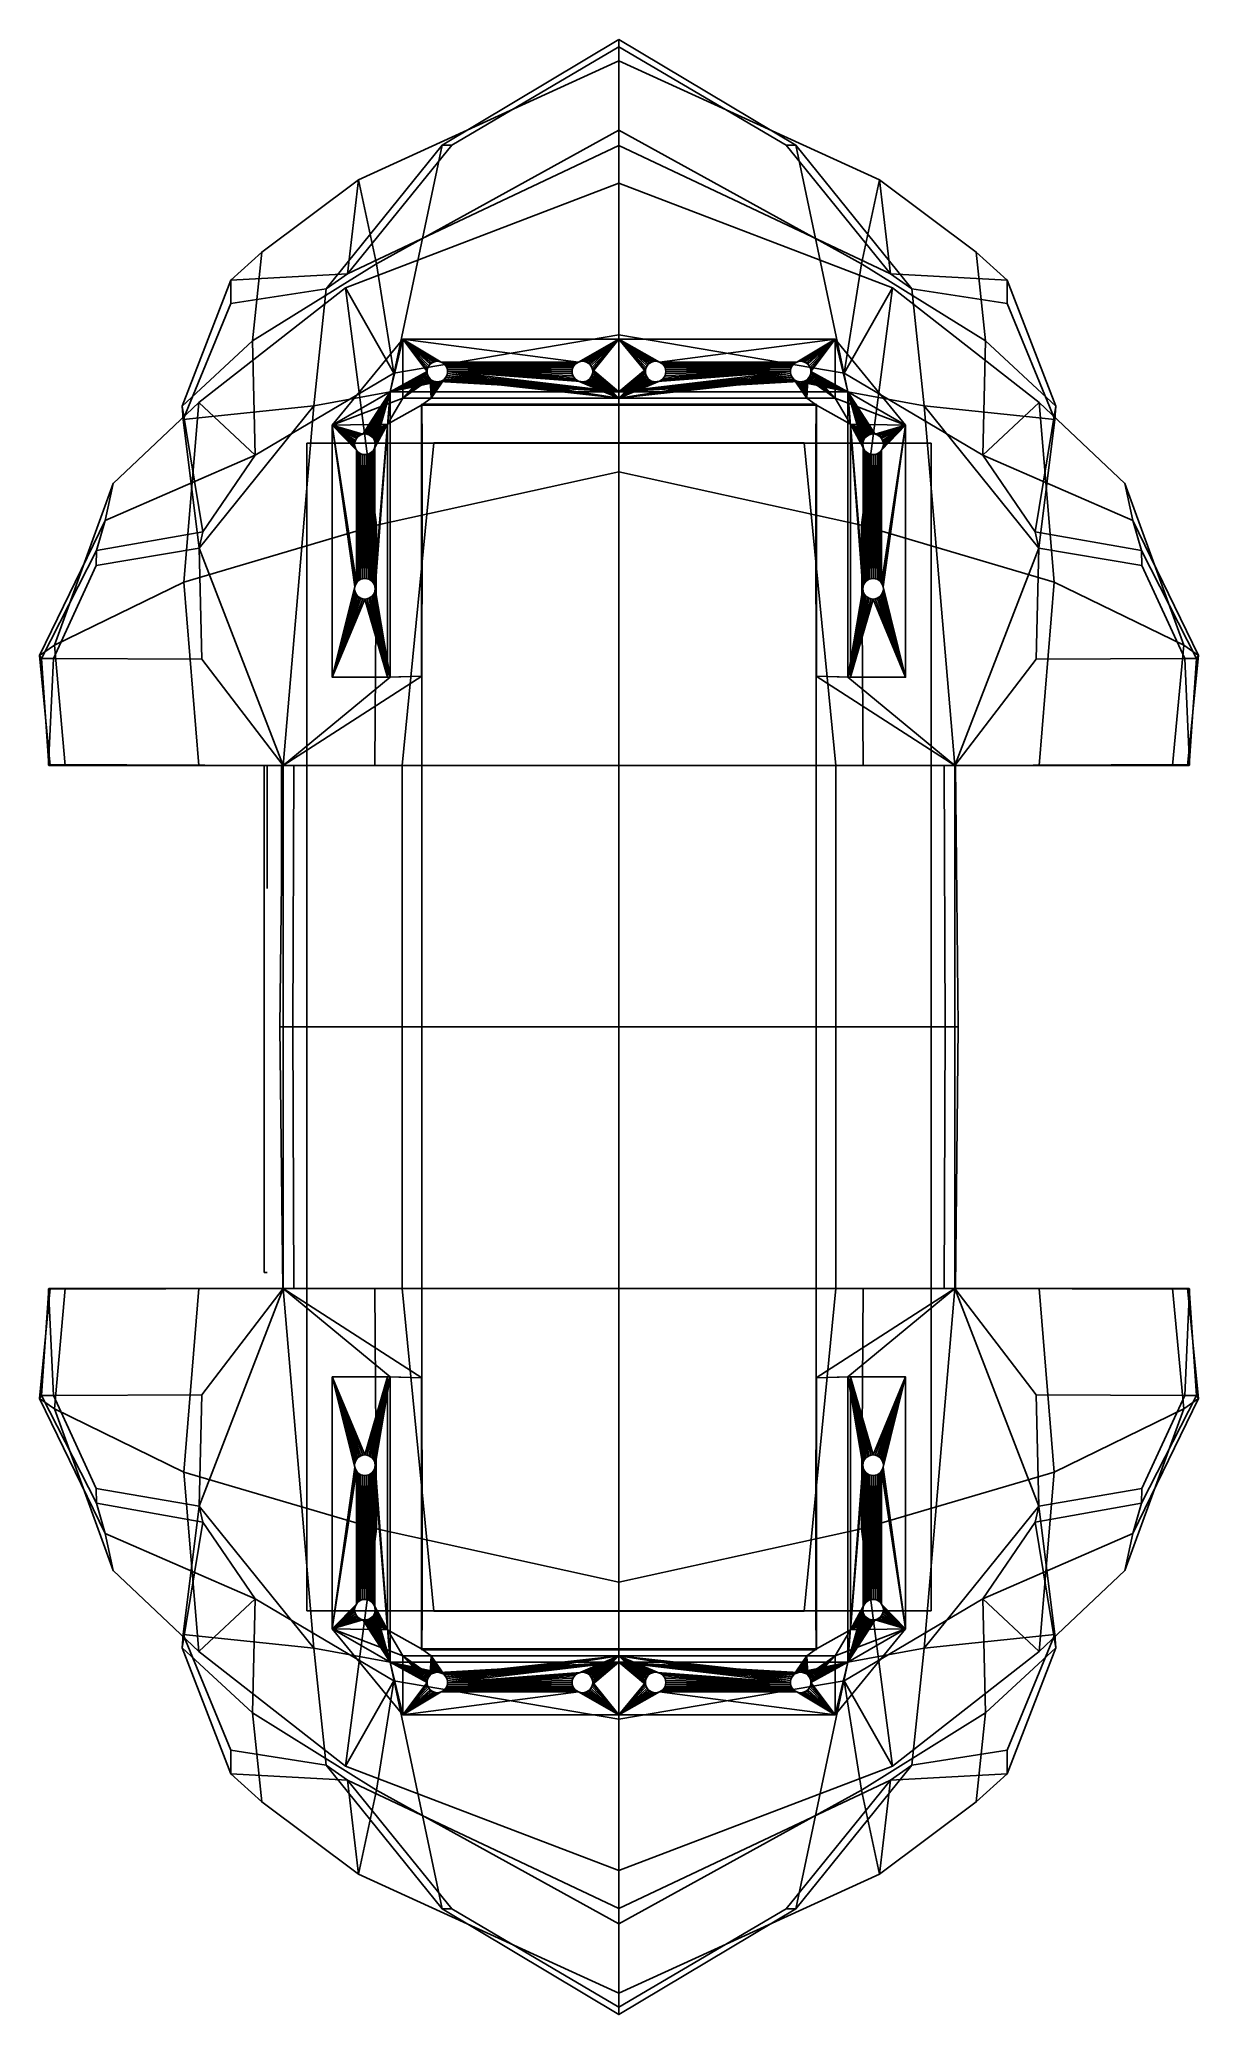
# Model space of a CAD drawing. Header units: millimetres. Extents: x -51 to 109, y -243 to 30.
import ezdxf

# ---------------------------------------------------------------- set-up
doc = ezdxf.new("R2010")
doc.units = ezdxf.units.MM
doc.layers.get('0').update_dxf_attribs({"true_color": 0xc2ced6})
doc.layers.add('CORPSJCLAUDE', color=254, linetype='Continuous')

msp = doc.modelspace()

# ---------------------------------------------------------------- linework, layer by layer
for p, q in [((-19.58, -140.23, 12.93), (-19.58, -70.23, 12.93)), ((-19.18, -70.23, 12.93), (-19.58, -70.23, 12.93)), ((-19.18, -70.23, 12.93), (-19.18, -87.23, 12.93)), ((-17.18, -70.23, 12.93), (-17.18, -87.23, 12.93)), ((-19.18, -140.23, 12.93), (-19.58, -140.23, 12.93))]:
    msp.add_line(p, q)

# ---------------------------------------------------------------- meshes
at = {"layer": 'CORPSJCLAUDE'}
mesh = msp.add_polyface(dxfattribs=at)
corners = [(29.39, 29.97, 10.7), (29.39, 28.96, 31.3), (6.31, 15.37, 22.89), (4.97, 15.37, 10.7), (-8.08, -2.37, 35.79), (29.39, 15.36, 49.82), (-4.08, -0.98, 70.73), (-6.55, 10.59, 52.56), (29.39, 27.03, 59.55), (29.39, 17.45, 78.24), (-4.1, -37.08, 111.42), (-8.34, -4.3, 92.77), (29.39, 10.12, 103.27), (29.39, -29.72, 122.38), (29.39, -10.78, 90.29), (-1.68, -16.07, 82.39), (-2.21, -18.66, 10.7), (29.39, -18.66, 10.7), (-0.43, -11.38, -11.65), (-0.43, -11.38, -13.68), (29.39, -11.38, -13.68), (29.39, -11.38, -11.65), (23.8, -14.55, -11.65), (29.39, -18.66, -11.65), (25.73, -15.58, -11.65), (25.65, -15.32, -11.65), (25.52, -15.07, -11.65), (25.35, -14.86, -11.65), (25.13, -14.68, -11.65), (24.89, -14.55, -11.65), (24.62, -14.47, -11.65), (24.34, -14.44, -11.65), (24.07, -14.47, -11.65), (23.56, -14.68, -11.65), (4.86, -14.55, -11.65), (23.34, -14.86, -11.65), (5.32, -14.86, -11.65), (5.1, -14.68, -11.65), (23.17, -15.07, -11.65), (5.49, -15.07, -11.65), (23.04, -15.32, -11.65), (22.95, -15.58, -11.65), (5.63, -15.32, -11.65), (22.93, -15.86, -11.65), (5.73, -15.86, -11.65), (5.71, -15.58, -11.65), (23.34, -14.86, -13.68), (23.17, -15.07, -13.68), (23.04, -15.32, -13.68), (24.62, -14.47, -13.68), (24.34, -14.44, -13.68), (24.07, -14.47, -13.68), (25.13, -14.68, -13.68), (24.89, -14.55, -13.68), (23.56, -14.68, -13.68), (25.73, -15.58, -13.68), (25.76, -15.86, -13.68), (25.65, -15.32, -13.68), (29.39, -19.53, -13.68), (23.8, -14.55, -13.68), (25.35, -14.86, -13.68), (25.52, -15.07, -13.68), (5.1, -14.68, -13.68), (5.49, -15.07, -13.68), (5.63, -15.32, -13.68), (22.95, -15.58, -13.68), (25.76, -15.86, -11.65)]
mesh.append_faces([[corners[k] for k in face] for face in [(0, 1, 2, 3), (4, 2, 1, 5), (6, 7, 8, 9), (10, 11, 12, 13), (14, 12, 11, 15), (15, 6, 9, 14), (0, 3, 16, 17), (18, 19, 20, 21), (18, 18, 21, 22), (21, 21, 23, 24), (21, 21, 24, 25), (21, 21, 25, 26), (21, 21, 26, 27), (21, 21, 27, 28), (21, 21, 28, 29), (21, 21, 29, 30), (21, 21, 30, 31), (21, 21, 31, 32), (21, 21, 32, 22), (22, 22, 33, 34), (33, 33, 35, 36), (33, 33, 36, 37), (33, 33, 37, 34), (35, 35, 38, 39), (35, 35, 39, 36), (38, 38, 40, 39), (40, 40, 41, 42), (40, 40, 42, 39), (41, 41, 43, 44), (41, 41, 44, 45), (41, 41, 45, 42), (46, 47, 38, 35), (47, 48, 40, 38), (49, 50, 31, 30), (50, 51, 32, 31), (52, 53, 29, 28), (54, 46, 35, 33), (55, 55, 56, 20), (55, 55, 20, 57), (56, 56, 58, 20), (20, 20, 19, 59), (20, 20, 59, 51), (20, 20, 51, 50), (20, 20, 50, 49), (20, 20, 49, 53), (20, 20, 53, 52), (20, 20, 52, 60), (20, 20, 60, 61), (20, 20, 61, 57), (62, 62, 46, 54), (62, 62, 54, 59), (63, 63, 48, 47), (63, 63, 47, 46), (64, 64, 65, 48), (59, 54, 33, 22), (60, 52, 28, 27), (57, 61, 26, 25), (56, 55, 24, 66), (48, 65, 41, 40), (53, 49, 30, 29), (51, 59, 22, 32), (55, 57, 25, 24), (61, 60, 27, 26)]])
mesh = msp.add_polyface(dxfattribs=at)
corners = [(29.39, 29.97, 10.7), (53.82, 15.37, 10.7), (52.48, 15.37, 22.89), (29.39, 28.96, 31.3), (66.87, -2.37, 35.79), (29.39, 15.36, 49.82), (60.47, -16.07, 82.39), (29.39, -10.78, 90.29), (29.39, 17.45, 78.24), (62.86, -0.98, 70.73), (29.39, -18.66, 10.7), (61, -18.66, 10.7), (59.22, -11.38, -11.65), (29.39, -11.38, -11.65), (29.39, -11.38, -13.68), (59.22, -11.38, -13.68), (34.98, -14.55, -11.65), (53.93, -14.55, -11.65), (35.23, -14.68, -11.65), (53.47, -14.86, -11.65), (35.62, -15.07, -11.65), (35.44, -14.86, -11.65), (53.29, -15.07, -11.65), (35.75, -15.32, -11.65), (53.16, -15.32, -11.65), (35.83, -15.58, -11.65), (53.05, -15.86, -11.65), (35.86, -15.86, -11.65), (34.72, -14.47, -11.65), (34.44, -14.44, -11.65), (34.17, -14.47, -11.65), (33.9, -14.55, -11.65), (33.65, -14.68, -11.65), (33.44, -14.86, -11.65), (33.26, -15.07, -11.65), (33.13, -15.32, -11.65), (33.05, -15.58, -11.65), (29.39, -18.66, -11.65), (35.83, -15.58, -13.68), (35.86, -15.86, -13.68), (35.44, -14.86, -13.68), (35.62, -15.07, -13.68), (35.75, -15.32, -13.68), (34.17, -14.47, -13.68), (34.44, -14.44, -13.68), (34.72, -14.47, -13.68), (33.65, -14.68, -13.68), (33.9, -14.55, -13.68), (35.23, -14.68, -13.68), (33.05, -15.58, -13.68), (33.13, -15.32, -13.68), (33.03, -15.86, -13.68), (33.26, -15.07, -13.68), (33.44, -14.86, -13.68), (34.98, -14.55, -13.68), (53.93, -14.55, -13.68), (53.68, -14.68, -13.68), (53.29, -15.07, -13.68), (53.47, -14.86, -13.68), (53.16, -15.32, -13.68), (53.05, -15.86, -13.68), (53.08, -15.58, -13.68), (29.39, -19.53, -13.68), (33.03, -15.86, -11.65)]
mesh.append_faces([[corners[k] for k in face] for face in [(0, 1, 2, 3), (4, 5, 3, 2), (6, 7, 8, 9), (0, 10, 11, 1), (12, 13, 14, 15), (12, 12, 16, 13), (17, 17, 18, 16), (19, 19, 20, 21), (19, 19, 21, 18), (22, 22, 23, 20), (24, 24, 25, 23), (26, 26, 27, 25), (16, 16, 28, 13), (28, 28, 29, 13), (29, 29, 30, 13), (30, 30, 31, 13), (31, 31, 32, 13), (32, 32, 33, 13), (33, 33, 34, 13), (34, 34, 35, 13), (35, 35, 36, 13), (36, 36, 37, 13), (38, 25, 27, 39), (40, 21, 20, 41), (41, 20, 23, 42), (43, 30, 29, 44), (44, 29, 28, 45), (46, 32, 31, 47), (48, 18, 21, 40), (49, 49, 50, 14), (49, 49, 14, 51), (50, 50, 52, 14), (52, 52, 53, 14), (53, 53, 46, 14), (46, 46, 47, 14), (47, 47, 43, 14), (43, 43, 44, 14), (44, 44, 45, 14), (45, 45, 54, 14), (54, 54, 48, 55), (54, 54, 55, 15), (54, 54, 15, 14), (48, 48, 40, 56), (48, 48, 56, 55), (40, 40, 41, 57), (40, 40, 57, 58), (40, 40, 58, 56), (41, 41, 42, 57), (42, 42, 38, 59), (42, 42, 59, 57), (38, 38, 39, 60), (38, 38, 60, 61), (38, 38, 61, 59), (14, 14, 62, 51), (54, 16, 18, 48), (53, 33, 32, 46), (50, 35, 34, 52), (51, 63, 36, 49), (42, 23, 25, 38), (47, 31, 30, 43), (45, 28, 16, 54), (49, 36, 35, 50), (52, 34, 33, 53)]])
mesh = msp.add_polyface(dxfattribs=at)
corners = [(29.39, 15.36, 49.82), (29.39, 27.03, 59.55), (-6.55, 10.59, 52.56), (-8.08, -2.37, 35.79), (-2.21, -18.66, -11.65), (4.59, -17.25, -11.65), (29.39, -18.66, -11.65), (4.86, -17.17, -11.65), (5.1, -17.04, -11.65), (5.32, -16.86, -11.65), (5.49, -16.65, -11.65), (5.63, -16.4, -11.65), (5.71, -16.13, -11.65), (2.93, -15.58, -13.68), (2.9, -15.86, -13.68), (2.9, -15.86, -11.65), (2.93, -15.58, -11.65), (3.32, -14.86, -13.68), (3.14, -15.07, -13.68), (3.14, -15.07, -11.65), (3.32, -14.86, -11.65), (3.01, -15.32, -13.68), (3.01, -15.32, -11.65), (5.71, -16.13, -13.68), (5.73, -15.86, -13.68), (5.73, -15.86, -11.65), (2.93, -16.13, -13.68), (3.01, -16.4, -13.68), (3.01, -16.4, -11.65), (2.93, -16.13, -11.65), (3.14, -16.65, -13.68), (3.32, -16.86, -13.68), (3.32, -16.86, -11.65), (3.14, -16.65, -11.65), (4.32, -17.27, -13.68), (4.59, -17.25, -13.68), (4.32, -17.27, -11.65), (4.59, -14.47, -13.68), (4.32, -14.44, -13.68), (4.32, -14.44, -11.65), (4.59, -14.47, -11.65), (5.49, -16.65, -13.68), (5.63, -16.4, -13.68), (4.04, -14.47, -13.68), (4.04, -14.47, -11.65), (4.86, -17.17, -13.68), (3.53, -17.04, -13.68), (3.53, -17.04, -11.65), (5.1, -14.68, -13.68), (4.86, -14.55, -13.68), (4.86, -14.55, -11.65), (5.1, -14.68, -11.65), (3.78, -17.17, -13.68), (3.78, -17.17, -11.65), (3.53, -14.68, -13.68), (3.53, -14.68, -11.65), (5.1, -17.04, -13.68), (5.32, -16.86, -13.68), (3.48, -19.53, -13.68), (29.39, -19.53, -13.68), (4.04, -17.25, -13.68), (3.78, -14.55, -13.68), (3.78, -14.55, -11.65), (5.32, -14.86, -13.68), (5.32, -14.86, -11.65), (5.63, -15.32, -13.68), (5.49, -15.07, -13.68), (5.49, -15.07, -11.65), (5.63, -15.32, -11.65), (4.04, -17.25, -11.65), (5.71, -15.58, -13.68), (5.71, -15.58, -11.65), (-0.43, -11.38, -11.65), (23.8, -14.55, -11.65), (-0.43, -11.38, -13.68), (23.8, -14.55, -13.68), (23.34, -14.86, -13.68), (23.04, -15.32, -13.68), (22.95, -15.58, -13.68)]
mesh.append_faces([[corners[k] for k in face] for face in [(0, 1, 2, 3), (4, 4, 5, 6), (5, 5, 7, 6), (7, 7, 8, 6), (8, 8, 9, 6), (9, 9, 10, 6), (10, 10, 11, 6), (11, 11, 12, 6), (13, 14, 15, 16), (17, 18, 19, 20), (18, 21, 22, 19), (23, 24, 25, 12), (26, 27, 28, 29), (14, 26, 29, 15), (30, 31, 32, 33), (34, 35, 5, 36), (37, 38, 39, 40), (41, 42, 11, 10), (38, 43, 44, 39), (35, 45, 7, 5), (31, 46, 47, 32), (48, 49, 50, 51), (46, 52, 53, 47), (54, 17, 20, 55), (56, 57, 9, 8), (58, 58, 59, 57), (58, 58, 57, 56), (58, 58, 56, 45), (58, 58, 45, 35), (58, 58, 35, 34), (58, 58, 34, 60), (58, 58, 60, 52), (58, 58, 52, 46), (58, 58, 46, 31), (42, 23, 12, 11), (61, 54, 55, 62), (63, 48, 51, 64), (65, 66, 67, 68), (60, 34, 36, 69), (27, 30, 33, 28), (24, 70, 71, 25), (21, 13, 16, 22), (49, 37, 40, 50), (45, 56, 8, 7), (52, 60, 69, 53), (43, 61, 62, 44), (70, 65, 68, 71), (57, 41, 10, 9), (72, 72, 73, 50), (72, 72, 50, 40), (72, 72, 40, 39), (72, 72, 39, 44), (66, 63, 64, 67), (74, 74, 43, 38), (74, 74, 38, 37), (74, 74, 37, 49), (74, 74, 49, 75), (49, 49, 48, 75), (48, 48, 63, 76), (63, 63, 66, 76), (66, 66, 65, 77), (65, 65, 70, 78), (70, 70, 24, 78)]])
mesh = msp.add_polyface(dxfattribs=at)
corners = [(29.39, 15.36, 49.82), (66.87, -2.37, 35.79), (65.33, 10.59, 52.56), (29.39, 27.03, 59.55), (62.86, -0.98, 70.73), (29.39, 17.45, 78.24), (62.88, -37.08, 111.42), (29.39, -29.72, 122.38), (29.39, 10.12, 103.27), (67.13, -4.3, 92.77), (29.39, -10.78, 90.29), (60.47, -16.07, 82.39), (61, -18.66, -11.65), (29.39, -18.66, -11.65), (54.19, -17.25, -11.65), (55.86, -15.58, -13.68), (55.86, -15.58, -11.65), (55.88, -15.86, -11.65), (55.88, -15.86, -13.68), (55.47, -14.86, -13.68), (55.47, -14.86, -11.65), (55.65, -15.07, -11.65), (55.65, -15.07, -13.68), (55.78, -15.32, -11.65), (55.78, -15.32, -13.68), (53.08, -16.13, -13.68), (53.08, -16.13, -11.65), (53.05, -15.86, -11.65), (53.05, -15.86, -13.68), (55.86, -16.13, -13.68), (55.86, -16.13, -11.65), (55.78, -16.4, -11.65), (55.78, -16.4, -13.68), (55.65, -16.65, -13.68), (55.65, -16.65, -11.65), (55.47, -16.86, -11.65), (55.47, -16.86, -13.68), (54.47, -17.27, -13.68), (54.47, -17.27, -11.65), (54.19, -17.25, -13.68), (54.19, -14.47, -13.68), (54.19, -14.47, -11.65), (54.47, -14.44, -11.65), (54.47, -14.44, -13.68), (53.29, -16.65, -13.68), (53.29, -16.65, -11.65), (53.16, -16.4, -11.65), (53.16, -16.4, -13.68), (54.74, -14.47, -11.65), (54.74, -14.47, -13.68), (53.93, -17.17, -11.65), (53.93, -17.17, -13.68), (55.26, -17.04, -11.65), (55.26, -17.04, -13.68), (53.68, -14.68, -13.68), (53.68, -14.68, -11.65), (53.93, -14.55, -11.65), (53.93, -14.55, -13.68), (55.01, -17.17, -11.65), (55.01, -17.17, -13.68), (55.26, -14.68, -13.68), (55.26, -14.68, -11.65), (53.68, -17.04, -13.68), (53.68, -17.04, -11.65), (53.47, -16.86, -11.65), (53.47, -16.86, -13.68), (55.31, -19.53, -13.68), (54.74, -17.25, -13.68), (29.39, -19.53, -13.68), (55.01, -14.55, -13.68), (55.01, -14.55, -11.65), (53.47, -14.86, -13.68), (53.47, -14.86, -11.65), (53.16, -15.32, -13.68), (53.16, -15.32, -11.65), (53.29, -15.07, -11.65), (53.29, -15.07, -13.68), (54.74, -17.25, -11.65), (53.08, -15.58, -11.65), (53.08, -15.58, -13.68), (59.22, -11.38, -11.65), (34.98, -14.55, -11.65), (35.23, -14.68, -11.65), (35.62, -15.07, -11.65), (35.75, -15.32, -11.65), (35.83, -15.58, -11.65), (59.22, -11.38, -13.68)]
mesh.append_faces([[corners[k] for k in face] for face in [(0, 1, 2, 3), (4, 5, 3, 2), (6, 7, 8, 9), (10, 11, 9, 8), (12, 12, 13, 14), (15, 16, 17, 18), (19, 20, 21, 22), (22, 21, 23, 24), (25, 26, 27, 28), (29, 30, 31, 32), (18, 17, 30, 29), (33, 34, 35, 36), (37, 38, 14, 39), (40, 41, 42, 43), (44, 45, 46, 47), (43, 42, 48, 49), (39, 14, 50, 51), (36, 35, 52, 53), (54, 55, 56, 57), (53, 52, 58, 59), (60, 61, 20, 19), (62, 63, 64, 65), (36, 36, 53, 66), (53, 53, 59, 66), (59, 59, 67, 66), (67, 67, 37, 66), (37, 37, 39, 66), (39, 39, 51, 66), (51, 51, 62, 66), (62, 62, 65, 66), (65, 65, 68, 66), (65, 65, 44, 68), (44, 44, 47, 68), (47, 47, 25, 68), (25, 25, 28, 68), (47, 46, 26, 25), (69, 70, 61, 60), (71, 72, 55, 54), (73, 74, 75, 76), (67, 77, 38, 37), (32, 31, 34, 33), (28, 27, 78, 79), (24, 23, 16, 15), (57, 56, 41, 40), (51, 50, 63, 62), (59, 58, 77, 67), (49, 48, 70, 69), (79, 78, 74, 73), (65, 64, 45, 44), (80, 80, 56, 81), (56, 56, 55, 82), (55, 55, 72, 82), (72, 72, 75, 83), (75, 75, 74, 84), (74, 74, 78, 85), (78, 78, 27, 85), (76, 75, 72, 71), (57, 57, 40, 86), (40, 40, 43, 86), (43, 43, 49, 86), (49, 49, 69, 86), (69, 69, 60, 86)]])
mesh = msp.add_polyface(dxfattribs=at)
corners = [(-24.21, -6.49, 10.7), (-11.02, -4.46, 10.7), (-8.08, -2.37, 35.79), (-24.21, -3.23, 32.28), (4.97, 15.37, 10.7), (6.31, 15.37, 22.89), (-4.08, -0.98, 70.73), (-21.19, -11.64, 56.83), (-19.93, 0.64, 43.19), (-6.55, 10.59, 52.56), (-8.34, -4.3, 92.77), (-28.6, -20.14, 80.65), (-20.83, -27.41, 66.07), (-1.68, -16.07, 82.39), (-30.76, -22.46, 10.7), (-30.89, -20.64, 34.66), (-12.73, -20.61, 10.7), (-10.18, -23.28, -11.65), (-10.18, -23.28, -13.68), (-0.43, -11.38, -13.68), (-0.43, -11.38, -11.65), (-0.43, -19.53, -13.68), (-2.55, -23.12, -13.68), (-6.69, -24.9, -13.68), (-6.47, -24.72, -13.68), (-6.23, -24.59, -13.68), (-5.96, -24.51, -13.68), (-2.21, -18.66, -11.65), (2.9, -15.86, -11.65), (2.93, -16.13, -11.65), (3.01, -16.4, -11.65), (3.14, -16.65, -11.65), (3.32, -16.86, -11.65), (3.53, -17.04, -11.65), (3.78, -17.17, -11.65), (4.04, -17.25, -11.65), (4.32, -17.27, -11.65), (4.59, -17.25, -11.65), (2.12, -20.51, -13.68), (3.48, -19.53, -13.68), (-2.21, -18.66, 10.7), (-5.96, -24.51, -11.65), (-6.23, -24.59, -11.65), (-6.47, -24.72, -11.65), (-6.69, -24.9, -11.65), (-4.27, -25.9, -11.65), (-4.3, -25.62, -11.65), (-4.38, -25.36, -11.65), (-4.51, -25.11, -11.65), (-4.68, -24.9, -11.65), (-4.9, -24.72, -11.65), (-5.14, -24.59, -11.65), (-5.41, -24.51, -11.65), (-5.68, -24.48, -11.65), (3.32, -16.86, -13.68), (3.14, -16.65, -13.68), (3.01, -16.4, -13.68), (2.93, -16.13, -13.68), (2.9, -15.86, -13.68), (4.04, -14.47, -11.65), (3.78, -14.55, -11.65), (3.53, -14.68, -11.65), (3.32, -14.86, -11.65), (3.14, -15.07, -11.65), (3.01, -15.32, -11.65), (2.93, -15.58, -11.65), (2.93, -15.58, -13.68), (3.01, -15.32, -13.68), (3.14, -15.07, -13.68), (3.32, -14.86, -13.68), (3.53, -14.68, -13.68), (3.78, -14.55, -13.68), (4.04, -14.47, -13.68)]
mesh.append_faces([[corners[k] for k in face] for face in [(0, 1, 2, 3), (4, 5, 2, 1), (6, 7, 8, 9), (9, 8, 3, 2), (10, 11, 12, 13), (14, 0, 3, 15), (3, 8, 7, 15), (13, 12, 7, 6), (16, 1, 0, 14), (17, 18, 19, 20), (21, 21, 18, 22), (18, 18, 23, 24), (18, 18, 24, 25), (18, 18, 25, 26), (18, 18, 26, 22), (17, 17, 20, 27), (27, 27, 20, 28), (27, 27, 28, 29), (27, 27, 29, 30), (27, 27, 30, 31), (27, 27, 31, 32), (27, 27, 32, 33), (27, 27, 33, 34), (27, 27, 34, 35), (27, 27, 35, 36), (27, 27, 36, 37), (21, 22, 38, 39), (16, 40, 4, 1), (17, 17, 41, 42), (17, 17, 42, 43), (17, 17, 43, 44), (17, 17, 27, 41), (27, 27, 45, 46), (27, 27, 46, 47), (27, 27, 47, 48), (27, 27, 48, 49), (27, 27, 49, 50), (27, 27, 50, 51), (27, 27, 51, 52), (27, 27, 52, 53), (27, 27, 53, 41), (21, 21, 39, 54), (21, 21, 54, 55), (21, 21, 55, 56), (21, 21, 56, 57), (21, 21, 57, 58), (20, 20, 59, 60), (20, 20, 60, 61), (20, 20, 61, 62), (20, 20, 62, 63), (20, 20, 63, 64), (20, 20, 64, 65), (20, 20, 65, 28), (19, 19, 21, 58), (19, 19, 58, 66), (19, 19, 66, 67), (19, 19, 67, 68), (19, 19, 68, 69), (19, 19, 69, 70), (19, 19, 70, 71), (19, 19, 71, 72), (21, 21, 19, 18)]])
mesh = msp.add_polyface(dxfattribs=at)
corners = [(82.99, -6.49, 10.7), (82.99, -3.23, 32.28), (66.87, -2.37, 35.79), (69.81, -4.46, 10.7), (53.82, 15.37, 10.7), (52.48, 15.37, 22.89), (62.86, -0.98, 70.73), (65.33, 10.59, 52.56), (78.71, 0.64, 43.19), (79.98, -11.64, 56.83), (67.13, -4.3, 92.77), (60.47, -16.07, 82.39), (79.62, -27.41, 66.07), (87.38, -20.14, 80.65), (89.55, -22.46, 10.7), (89.68, -20.64, 34.66), (71.52, -20.61, 10.7), (68.96, -23.28, -11.65), (59.22, -11.38, -11.65), (59.22, -11.38, -13.68), (68.96, -23.28, -13.68), (59.22, -19.53, -13.68), (61.34, -23.12, -13.68), (63.68, -24.72, -13.68), (63.93, -24.59, -13.68), (64.19, -24.51, -13.68), (64.47, -24.48, -13.68), (64.75, -24.51, -13.68), (61, -18.66, -11.65), (54.19, -17.25, -11.65), (54.47, -17.27, -11.65), (54.74, -17.25, -11.65), (55.01, -17.17, -11.65), (55.26, -17.04, -11.65), (55.47, -16.86, -11.65), (55.65, -16.65, -11.65), (55.78, -16.4, -11.65), (55.86, -16.13, -11.65), (55.88, -15.86, -11.65), (55.31, -19.53, -13.68), (56.66, -20.51, -13.68), (61, -18.66, 10.7), (65.01, -24.59, -11.65), (64.75, -24.51, -11.65), (64.47, -24.48, -11.65), (64.19, -24.51, -11.65), (63.93, -24.59, -11.65), (63.68, -24.72, -11.65), (63.47, -24.9, -11.65), (63.29, -25.11, -11.65), (63.16, -25.36, -11.65), (63.08, -25.62, -11.65), (63.05, -25.9, -11.65), (55.88, -15.86, -13.68), (55.86, -16.13, -13.68), (55.78, -16.4, -13.68), (55.65, -16.65, -13.68), (55.47, -16.86, -13.68), (55.86, -15.58, -11.65), (55.78, -15.32, -11.65), (55.65, -15.07, -11.65), (55.47, -14.86, -11.65), (55.26, -14.68, -11.65), (55.01, -14.55, -11.65), (54.74, -14.47, -11.65), (54.47, -14.44, -11.65), (54.19, -14.47, -11.65), (53.93, -14.55, -11.65), (55.26, -14.68, -13.68), (55.47, -14.86, -13.68), (55.65, -15.07, -13.68), (55.78, -15.32, -13.68), (55.86, -15.58, -13.68), (63.08, -26.18, -11.65)]
mesh.append_faces([[corners[k] for k in face] for face in [(0, 1, 2, 3), (4, 3, 2, 5), (6, 7, 8, 9), (7, 2, 1, 8), (10, 11, 12, 13), (14, 15, 1, 0), (1, 15, 9, 8), (11, 6, 9, 12), (16, 14, 0, 3), (17, 18, 19, 20), (21, 21, 22, 20), (22, 22, 23, 24), (22, 22, 24, 25), (22, 22, 25, 26), (22, 22, 26, 27), (22, 22, 27, 20), (17, 17, 28, 18), (28, 28, 29, 30), (28, 28, 30, 31), (28, 28, 31, 32), (28, 28, 32, 33), (28, 28, 33, 34), (28, 28, 34, 35), (28, 28, 35, 36), (28, 28, 36, 37), (28, 28, 37, 38), (28, 28, 38, 18), (21, 39, 40, 22), (16, 3, 4, 41), (17, 17, 42, 43), (17, 17, 43, 28), (43, 43, 44, 28), (44, 44, 45, 28), (45, 45, 46, 28), (46, 46, 47, 28), (47, 47, 48, 28), (48, 48, 49, 28), (49, 49, 50, 28), (50, 50, 51, 28), (51, 51, 52, 28), (21, 21, 53, 54), (21, 21, 54, 55), (21, 21, 55, 56), (21, 21, 56, 57), (21, 21, 57, 39), (18, 18, 38, 58), (18, 18, 58, 59), (18, 18, 59, 60), (18, 18, 60, 61), (18, 18, 61, 62), (18, 18, 62, 63), (18, 18, 63, 64), (18, 18, 64, 65), (18, 18, 65, 66), (18, 18, 66, 67), (68, 68, 69, 19), (69, 69, 70, 19), (70, 70, 71, 19), (71, 71, 72, 19), (72, 72, 53, 19), (53, 53, 21, 19), (28, 28, 52, 73), (21, 21, 20, 19)]])
mesh = msp.add_polyface(dxfattribs=at)
corners = [(-4.1, -37.08, 111.42), (-30.66, -44.91, 91.87), (-28.6, -20.14, 80.65), (-8.34, -4.3, 92.77), (-40.45, -31.31, 67.24), (-41.54, -36.42, 52.55), (-20.83, -27.41, 66.07), (-48.55, -53.63, 67.24), (-42.72, -40.58, 36.55), (-28.06, -37.98, 36.44), (-30.89, -20.64, 34.66), (-21.19, -11.64, 56.83), (-28.55, -40.22, 10.7), (-30.76, -22.46, 10.7), (-12.73, -20.61, 10.7), (-10.18, -23.28, -13.68), (-7.1, -25.9, -13.68), (-7.07, -25.62, -13.68), (-6.99, -25.36, -13.68), (-6.86, -25.11, -13.68), (-6.69, -24.9, -13.68), (-7.1, -25.9, -11.65), (-7.07, -25.62, -11.65), (-6.86, -25.11, -11.65), (-6.69, -24.9, -11.65), (-6.99, -25.36, -11.65), (-7.07, -26.18, -13.68), (-6.99, -26.44, -13.68), (-6.99, -26.44, -11.65), (-7.07, -26.18, -11.65), (-6.86, -26.69, -13.68), (-6.69, -26.9, -13.68), (-6.69, -26.9, -11.65), (-6.86, -26.69, -11.65), (-10.18, -23.28, -11.65), (-10.18, -58.05, -13.68), (-7.07, -45.57, -13.68), (-6.99, -45.3, -13.68), (-6.86, -45.06, -13.68), (-6.69, -44.84, -13.68), (-6.47, -27.08, -13.68), (-6.47, -44.67, -13.68), (-6.23, -44.54, -13.68), (-5.96, -44.46, -13.68), (-5.96, -27.29, -13.68), (-6.23, -27.21, -13.68), (-5.68, -44.43, -13.68), (-5.68, -27.32, -13.68), (-5.68, -24.48, -13.68), (-5.96, -24.51, -13.68), (-5.96, -24.51, -11.65), (-5.68, -24.48, -11.65), (-6.47, -27.08, -11.65), (-6.23, -27.21, -11.65), (-6.47, -24.72, -13.68), (-6.47, -24.72, -11.65), (-6.23, -24.59, -13.68), (-6.23, -24.59, -11.65), (-5.68, -27.32, -11.65), (-5.96, -27.29, -11.65), (-6.86, -45.06, -11.65), (-6.99, -45.3, -11.65), (-7.07, -45.57, -11.65), (-6.69, -44.84, -11.65), (-6.23, -44.54, -11.65), (-6.47, -44.67, -11.65), (-5.68, -44.43, -11.65), (-5.96, -44.46, -11.65)]
mesh.append_faces([[corners[k] for k in face] for face in [(0, 1, 2, 3), (2, 4, 5, 6), (1, 7, 4, 2), (5, 8, 9, 6), (10, 11, 6, 9), (12, 13, 10, 9), (14, 14, 13, 12), (15, 15, 16, 17), (15, 15, 17, 18), (15, 15, 18, 19), (15, 15, 19, 20), (17, 16, 21, 22), (20, 19, 23, 24), (19, 18, 25, 23), (26, 27, 28, 29), (16, 26, 29, 21), (30, 31, 32, 33), (34, 34, 24, 23), (34, 34, 23, 25), (34, 34, 25, 22), (34, 34, 22, 21), (15, 15, 35, 36), (15, 15, 36, 37), (15, 15, 37, 38), (15, 15, 38, 30), (15, 15, 30, 27), (15, 15, 27, 26), (15, 15, 26, 16), (39, 39, 40, 31), (39, 39, 31, 30), (41, 41, 42, 40), (42, 42, 43, 44), (42, 42, 44, 45), (42, 42, 45, 40), (43, 43, 46, 47), (43, 43, 47, 44), (48, 49, 50, 51), (31, 40, 52, 32), (40, 45, 53, 52), (54, 20, 24, 55), (56, 54, 55, 57), (44, 47, 58, 59), (27, 30, 33, 28), (18, 17, 22, 25), (45, 44, 59, 53), (49, 56, 57, 50), (34, 34, 21, 29), (34, 34, 29, 28), (34, 34, 28, 33), (34, 34, 33, 60), (34, 34, 60, 61), (34, 34, 61, 62), (33, 33, 32, 63), (33, 33, 63, 60), (32, 32, 52, 63), (52, 52, 53, 64), (52, 52, 64, 65), (52, 52, 65, 63), (53, 53, 59, 64), (59, 59, 58, 66), (59, 59, 66, 67), (59, 59, 67, 64)]])
mesh = msp.add_polyface(dxfattribs=at)
corners = [(62.88, -37.08, 111.42), (67.13, -4.3, 92.77), (87.38, -20.14, 80.65), (89.45, -44.91, 91.87), (79.62, -27.41, 66.07), (100.33, -36.42, 52.55), (99.23, -31.31, 67.24), (107.34, -53.63, 67.24), (86.85, -37.98, 36.44), (101.5, -40.58, 36.55), (87.34, -40.22, 10.7), (101.56, -42.63, 10.7), (89.68, -20.64, 34.66), (79.98, -11.64, 56.83), (89.55, -22.46, 10.7), (71.52, -20.61, 10.7), (64.75, -24.51, -13.68), (65.01, -24.59, -13.68), (68.96, -23.28, -13.68), (65.26, -24.72, -13.68), (65.47, -24.9, -13.68), (65.65, -25.11, -13.68), (65.78, -25.36, -13.68), (65.86, -25.62, -13.68), (65.89, -25.9, -13.68), (65.86, -25.62, -11.65), (65.89, -25.9, -11.65), (65.47, -24.9, -11.65), (65.65, -25.11, -11.65), (65.78, -25.36, -11.65), (65.86, -26.18, -13.68), (65.86, -26.18, -11.65), (65.78, -26.44, -11.65), (65.78, -26.44, -13.68), (65.65, -26.69, -13.68), (65.65, -26.69, -11.65), (65.47, -26.9, -11.65), (65.47, -26.9, -13.68), (68.96, -23.28, -11.65), (65.26, -24.72, -11.65), (65.01, -24.59, -11.65), (65.65, -45.06, -13.68), (65.78, -45.3, -13.68), (65.86, -45.57, -13.68), (68.96, -58.05, -13.68), (65.47, -44.84, -13.68), (65.26, -27.08, -13.68), (65.01, -27.21, -13.68), (65.01, -44.54, -13.68), (65.26, -44.67, -13.68), (64.75, -27.29, -13.68), (64.75, -44.46, -13.68), (65.26, -27.08, -11.65), (65.01, -27.21, -11.65), (64.75, -27.29, -11.65), (64.75, -24.51, -11.65), (65.86, -45.57, -11.65), (65.78, -45.3, -11.65), (65.65, -45.06, -11.65), (65.47, -44.84, -11.65), (65.26, -44.67, -11.65), (65.01, -44.54, -11.65), (64.75, -44.46, -11.65), (64.47, -27.32, -11.65)]
mesh.append_faces([[corners[k] for k in face] for face in [(0, 1, 2, 3), (2, 4, 5, 6), (3, 2, 6, 7), (5, 4, 8, 9), (9, 8, 10, 11), (12, 8, 4, 13), (10, 8, 12, 14), (10, 10, 14, 15), (16, 16, 17, 18), (17, 17, 19, 18), (19, 19, 20, 18), (20, 20, 21, 18), (21, 21, 22, 18), (22, 22, 23, 18), (23, 23, 24, 18), (23, 25, 26, 24), (20, 27, 28, 21), (21, 28, 29, 22), (30, 31, 32, 33), (24, 26, 31, 30), (34, 35, 36, 37), (38, 38, 26, 25), (38, 38, 25, 29), (38, 38, 29, 28), (38, 38, 28, 27), (38, 38, 27, 39), (38, 38, 39, 40), (18, 18, 24, 30), (18, 18, 30, 33), (18, 18, 33, 34), (18, 18, 34, 41), (18, 18, 41, 42), (18, 18, 42, 43), (18, 18, 43, 44), (34, 34, 37, 45), (34, 34, 45, 41), (37, 37, 46, 45), (46, 46, 47, 48), (46, 46, 48, 49), (46, 46, 49, 45), (47, 47, 50, 48), (50, 50, 51, 48), (37, 36, 52, 46), (46, 52, 53, 47), (19, 39, 27, 20), (17, 40, 39, 19), (33, 32, 35, 34), (22, 29, 25, 23), (47, 53, 54, 50), (16, 55, 40, 17), (56, 56, 57, 38), (57, 57, 58, 38), (58, 58, 35, 38), (59, 59, 52, 36), (59, 59, 36, 35), (60, 60, 61, 52), (61, 61, 62, 54), (61, 61, 54, 53), (61, 61, 53, 52), (62, 62, 63, 54), (35, 35, 32, 38), (32, 32, 31, 38), (31, 31, 26, 38)]])
mesh = msp.add_polyface(dxfattribs=at)
corners = [(29.39, -18.66, 10.7), (-2.21, -18.66, 10.7), (-2.21, -18.66, -11.65), (29.39, -18.66, -11.65), (29.39, -19.53, -13.68), (25.76, -15.86, -13.68), (25.73, -16.13, -13.68), (25.65, -16.4, -13.68), (25.52, -16.65, -13.68), (25.35, -16.86, -13.68), (25.13, -17.04, -13.68), (24.89, -17.17, -13.68), (24.62, -17.25, -13.68), (24.34, -17.27, -13.68), (24.07, -17.25, -13.68), (23.8, -17.17, -13.68), (5.73, -15.86, -13.68), (23.56, -17.04, -13.68), (23.34, -16.86, -13.68), (23.17, -16.65, -13.68), (23.04, -16.4, -13.68), (22.95, -16.13, -13.68), (22.93, -15.86, -13.68), (5.71, -16.13, -11.65), (5.73, -15.86, -11.65), (2.18, -20.38, 10.58), (29.39, -20.38, 10.58), (29.39, -20.51, -13.68), (2.12, -20.51, -13.68), (3.48, -19.53, -13.68), (2.22, -25.73, 13.35), (29.39, -25.73, 13.35), (5.71, -16.13, -13.68), (5.63, -16.4, -13.68), (5.49, -16.65, -13.68), (5.32, -16.86, -13.68), (25.76, -15.86, -11.65), (25.73, -15.58, -11.65), (22.95, -15.58, -13.68), (22.93, -15.86, -11.65), (22.95, -15.58, -11.65), (25.73, -16.13, -11.65), (23.04, -16.4, -11.65), (22.95, -16.13, -11.65), (23.34, -16.86, -11.65), (23.17, -16.65, -11.65), (24.62, -17.25, -11.65), (24.34, -17.27, -11.65), (25.65, -16.4, -11.65), (25.52, -16.65, -11.65), (24.89, -17.17, -11.65), (23.56, -17.04, -11.65), (24.07, -17.25, -11.65), (25.13, -17.04, -11.65), (25.35, -16.86, -11.65), (23.8, -17.17, -11.65)]
mesh.append_faces([[corners[k] for k in face] for face in [(0, 1, 2, 3), (4, 4, 5, 6), (4, 4, 6, 7), (4, 4, 7, 8), (4, 4, 8, 9), (4, 4, 9, 10), (4, 4, 10, 11), (4, 4, 11, 12), (4, 4, 12, 13), (4, 4, 13, 14), (4, 4, 14, 15), (4, 4, 15, 16), (15, 15, 17, 16), (17, 17, 18, 16), (18, 18, 19, 16), (19, 19, 20, 16), (20, 20, 21, 16), (21, 21, 22, 16), (23, 23, 24, 3), (25, 26, 27, 28), (4, 29, 28, 27), (30, 31, 26, 25), (4, 4, 16, 32), (4, 4, 32, 33), (4, 4, 33, 34), (4, 4, 34, 35), (3, 3, 36, 37), (38, 22, 39, 40), (6, 5, 36, 41), (21, 20, 42, 43), (22, 21, 43, 39), (19, 18, 44, 45), (13, 12, 46, 47), (8, 7, 48, 49), (12, 11, 50, 46), (18, 17, 51, 44), (3, 3, 24, 52), (3, 3, 52, 47), (3, 3, 47, 46), (3, 3, 46, 50), (3, 3, 50, 53), (3, 3, 53, 54), (3, 3, 54, 49), (3, 3, 49, 48), (3, 3, 48, 41), (3, 3, 41, 36), (24, 24, 39, 43), (24, 24, 43, 42), (24, 24, 42, 45), (24, 24, 45, 44), (24, 24, 44, 51), (24, 24, 51, 55), (24, 24, 55, 52), (17, 15, 55, 51), (10, 9, 54, 53), (16, 16, 22, 38), (7, 6, 41, 48), (14, 13, 47, 52), (20, 19, 45, 42), (11, 10, 53, 50), (15, 14, 52, 55), (9, 8, 49, 54)]])
mesh = msp.add_polyface(dxfattribs=at)
corners = [(29.39, -18.66, 10.7), (29.39, -18.66, -11.65), (61, -18.66, -11.65), (61, -18.66, 10.7), (29.39, -19.53, -13.68), (53.05, -15.86, -13.68), (34.98, -17.17, -13.68), (34.72, -17.25, -13.68), (34.44, -17.27, -13.68), (34.17, -17.25, -13.68), (33.9, -17.17, -13.68), (33.65, -17.04, -13.68), (33.44, -16.86, -13.68), (33.26, -16.65, -13.68), (33.13, -16.4, -13.68), (33.05, -16.13, -13.68), (33.03, -15.86, -13.68), (35.86, -15.86, -13.68), (35.83, -16.13, -13.68), (35.75, -16.4, -13.68), (35.62, -16.65, -13.68), (35.44, -16.86, -13.68), (35.23, -17.04, -13.68), (53.05, -15.86, -11.65), (53.08, -16.13, -11.65), (53.16, -16.4, -11.65), (53.29, -16.65, -11.65), (53.47, -16.86, -11.65), (53.68, -17.04, -11.65), (53.93, -17.17, -11.65), (54.19, -17.25, -11.65), (56.6, -20.38, 10.58), (56.66, -20.51, -13.68), (29.39, -20.51, -13.68), (29.39, -20.38, 10.58), (55.31, -19.53, -13.68), (56.56, -25.73, 13.35), (29.39, -25.73, 13.35), (33.05, -15.58, -11.65), (33.03, -15.86, -11.65), (33.05, -16.13, -11.65), (35.83, -16.13, -11.65), (35.75, -16.4, -11.65), (35.86, -15.86, -11.65), (35.62, -16.65, -11.65), (35.44, -16.86, -11.65), (34.44, -17.27, -11.65), (34.17, -17.25, -11.65), (33.26, -16.65, -11.65), (33.13, -16.4, -11.65), (33.9, -17.17, -11.65), (35.23, -17.04, -11.65), (33.44, -16.86, -11.65), (33.65, -17.04, -11.65), (34.72, -17.25, -11.65), (34.98, -17.17, -11.65)]
mesh.append_faces([[corners[k] for k in face] for face in [(0, 1, 2, 3), (4, 4, 5, 6), (4, 4, 6, 7), (4, 4, 7, 8), (4, 4, 8, 9), (4, 4, 9, 10), (4, 4, 10, 11), (4, 4, 11, 12), (4, 4, 12, 13), (4, 4, 13, 14), (4, 4, 14, 15), (4, 4, 15, 16), (5, 5, 17, 18), (5, 5, 18, 19), (5, 5, 19, 20), (5, 5, 20, 21), (5, 5, 21, 22), (5, 5, 22, 6), (1, 1, 23, 24), (1, 1, 24, 25), (1, 1, 25, 26), (1, 1, 26, 27), (1, 1, 27, 28), (1, 1, 28, 29), (1, 1, 29, 30), (31, 32, 33, 34), (4, 33, 32, 35), (36, 31, 34, 37), (38, 38, 39, 1), (15, 40, 39, 16), (18, 41, 42, 19), (17, 43, 41, 18), (20, 44, 45, 21), (8, 46, 47, 9), (13, 48, 49, 14), (9, 47, 50, 10), (21, 45, 51, 22), (1, 1, 39, 40), (1, 1, 40, 49), (1, 1, 49, 48), (1, 1, 48, 52), (1, 1, 52, 53), (1, 1, 53, 50), (1, 1, 50, 47), (1, 1, 47, 46), (1, 1, 46, 54), (1, 1, 54, 23), (54, 54, 55, 23), (55, 55, 51, 23), (51, 51, 45, 23), (45, 45, 44, 23), (44, 44, 42, 23), (42, 42, 41, 23), (41, 41, 43, 23), (22, 51, 55, 6), (11, 53, 52, 12), (14, 49, 40, 15), (7, 54, 46, 8), (19, 42, 44, 20), (10, 50, 53, 11), (6, 55, 54, 7), (12, 52, 48, 13)]])
mesh = msp.add_polyface(dxfattribs=at)
corners = [(-50.6, -55.05, 52.55), (-50.31, -55.47, 36.52), (-42.72, -40.58, 36.55), (-41.54, -36.42, 52.55), (-48.69, -55.48, 10.7), (-42.78, -42.63, 10.7), (-28.55, -40.22, 10.7), (-28.06, -37.98, 36.44), (-40.45, -31.31, 67.24), (-48.55, -53.63, 67.24), (-4.3, -70.23, 105.7), (-4.1, -37.08, 111.42), (29.39, -29.72, 122.38), (29.39, -70.23, 115.54), (-28.2, -55.54, 10.7), (-16.97, -70.23, 10.7), (-12.73, -20.61, 10.7), (-2.21, -58.05, 10.7), (-2.21, -18.66, 10.7), (-13.69, -70.23, 43.02), (-13.69, -25.75, 43.02), (-13.69, -25.75, 13.35), (-13.69, -70.23, 13.35), (-10.18, -58.05, -11.65), (-10.18, -58.05, -13.68), (-10.18, -23.28, -13.68), (-10.18, -23.28, -11.65), (2.22, -25.73, 13.35), (2.18, -20.38, 10.58), (2.16, -57.92, 10.58), (2.19, -70.23, 13.35), (-2.21, -58.05, -11.65), (-4.38, -46.39, -11.65), (-4.3, -46.12, -11.65), (-4.27, -45.85, -11.65), (-7.1, -45.85, -11.65), (-7.07, -46.12, -11.65), (-6.99, -46.39, -11.65), (29.39, -70.23, 43.02), (29.39, -25.7, 43.02), (3.81, -25.7, 43.02), (-0.55, -70.23, 43.02), (-7.1, -45.85, -13.68), (-7.07, -45.57, -13.68), (-6.86, -45.06, -13.68), (-6.69, -44.84, -13.68), (-6.86, -26.69, -13.68), (-6.47, -44.67, -13.68), (-6.47, -27.08, -13.68), (-4.68, -44.84, -13.68), (-4.51, -45.06, -13.68), (-4.51, -26.69, -13.68), (-4.38, -45.3, -13.68), (-4.38, -26.44, -13.68), (-4.27, -45.85, -13.68), (-2.55, -58.05, -13.68), (-2.55, -23.12, -13.68), (-7.07, -45.57, -11.65), (-6.86, -45.06, -11.65), (-6.69, -44.84, -11.65), (-6.99, -45.3, -13.68), (-6.99, -45.3, -11.65), (-4.3, -46.12, -13.68), (-7.07, -46.12, -13.68), (-6.99, -46.39, -13.68), (-6.86, -46.63, -13.68), (-6.69, -46.85, -13.68), (-6.69, -46.85, -11.65), (-6.86, -46.63, -11.65), (-5.68, -47.26, -13.68), (-5.41, -47.24, -13.68), (-5.41, -47.24, -11.65), (-5.68, -47.26, -11.65), (-5.41, -44.46, -13.68), (-5.68, -44.43, -13.68), (-5.68, -44.43, -11.65), (-5.41, -44.46, -11.65), (-4.51, -46.63, -13.68), (-4.38, -46.39, -13.68), (-4.51, -46.63, -11.65), (-5.96, -44.46, -13.68), (-5.96, -44.46, -11.65), (-5.14, -47.15, -13.68), (-5.14, -47.15, -11.65), (-6.47, -47.02, -13.68), (-6.47, -47.02, -11.65), (-4.9, -44.67, -13.68), (-5.14, -44.54, -13.68), (-5.14, -44.54, -11.65), (-4.9, -44.67, -11.65), (-6.23, -47.15, -13.68), (-6.23, -47.15, -11.65), (-6.47, -44.67, -11.65), (-4.9, -47.02, -13.68), (-4.68, -46.85, -13.68), (-4.68, -46.85, -11.65), (-4.9, -47.02, -11.65), (-6.23, -44.54, -13.68), (-6.23, -44.54, -11.65), (-4.68, -44.84, -11.65), (-4.51, -45.06, -11.65), (-4.38, -45.3, -11.65), (-5.96, -47.24, -13.68), (-5.96, -47.24, -11.65), (-4.3, -45.57, -13.68), (-4.3, -45.57, -11.65)]
mesh.append_faces([[corners[k] for k in face] for face in [(0, 1, 2, 3), (1, 4, 5, 2), (2, 5, 6, 7), (3, 8, 9, 0), (10, 11, 12, 13), (4, 14, 6, 5), (15, 15, 16, 6), (15, 17, 18, 16), (19, 20, 21, 22), (23, 24, 25, 26), (27, 28, 29, 30), (31, 31, 32, 33), (31, 31, 33, 34), (23, 23, 35, 36), (23, 23, 36, 37), (38, 39, 40, 41), (20, 19, 41, 40), (30, 22, 21, 27), (24, 24, 42, 43), (44, 44, 45, 46), (45, 45, 47, 48), (49, 49, 50, 51), (50, 50, 52, 53), (54, 54, 55, 56), (43, 42, 35, 57), (45, 44, 58, 59), (44, 60, 61, 58), (62, 54, 34, 33), (63, 64, 37, 36), (42, 63, 36, 35), (65, 66, 67, 68), (23, 23, 26, 57), (23, 23, 57, 35), (69, 70, 71, 72), (73, 74, 75, 76), (77, 78, 32, 79), (74, 80, 81, 75), (70, 82, 83, 71), (24, 24, 64, 63), (24, 24, 63, 42), (55, 55, 54, 62), (55, 55, 62, 78), (55, 55, 78, 77), (66, 84, 85, 67), (86, 87, 88, 89), (84, 90, 91, 85), (47, 45, 59, 92), (93, 94, 95, 96), (78, 62, 33, 32), (97, 47, 92, 98), (49, 86, 89, 99), (52, 50, 100, 101), (102, 69, 72, 103), (64, 65, 68, 37), (54, 104, 105, 34), (60, 43, 57, 61), (87, 73, 76, 88), (82, 93, 96, 83), (90, 102, 103, 91), (80, 97, 98, 81), (104, 52, 101, 105), (94, 77, 79, 95), (50, 49, 99, 100)]])
mesh = msp.add_polyface(dxfattribs=at)
corners = [(-2.21, -58.05, 10.7), (-2.21, -58.05, -11.65), (-2.21, -18.66, -11.65), (-2.21, -18.66, 10.7), (-5.96, -24.51, -13.68), (-5.68, -24.48, -13.68), (-2.55, -23.12, -13.68), (-5.41, -24.51, -13.68), (-5.14, -24.59, -13.68), (-4.9, -24.72, -13.68), (-4.68, -24.9, -13.68), (-4.51, -25.11, -13.68), (-4.38, -25.36, -13.68), (-4.3, -25.62, -13.68), (-4.27, -25.9, -13.68), (-13.69, -25.75, 43.02), (3.81, -25.7, 43.02), (2.22, -25.73, 13.35), (-13.69, -25.75, 13.35), (2.16, -57.92, 10.58), (2.18, -20.38, 10.58), (2.12, -20.51, -13.68), (2.12, -57.92, -13.68), (-2.55, -58.05, -13.68), (29.39, -25.7, 43.02), (29.39, -25.73, 13.35), (-4.3, -26.18, -13.68), (-4.27, -25.9, -11.65), (-4.3, -26.18, -11.65), (-5.68, -44.43, -13.68), (-5.41, -44.46, -13.68), (-5.68, -27.32, -13.68), (-5.14, -44.54, -13.68), (-5.41, -27.29, -13.68), (-4.9, -44.67, -13.68), (-4.9, -27.08, -13.68), (-5.14, -27.21, -13.68), (-4.68, -44.84, -13.68), (-4.51, -26.69, -13.68), (-4.68, -26.9, -13.68), (-4.51, -45.06, -13.68), (-4.38, -26.44, -13.68), (-4.38, -45.3, -13.68), (-4.3, -45.57, -13.68), (-4.27, -45.85, -13.68), (-5.41, -27.29, -11.65), (-5.68, -27.32, -11.65), (-5.68, -24.48, -11.65), (-5.41, -24.51, -11.65), (-4.38, -26.44, -11.65), (-4.51, -26.69, -11.65), (-5.14, -27.21, -11.65), (-5.14, -24.59, -11.65), (-4.9, -24.72, -11.65), (-4.68, -26.9, -11.65), (-4.9, -27.08, -11.65), (-4.68, -24.9, -11.65), (-4.51, -25.11, -11.65), (-4.38, -25.36, -11.65), (-4.3, -25.62, -11.65), (-5.68, -44.43, -11.65), (-5.14, -44.54, -11.65), (-5.41, -44.46, -11.65), (-4.68, -44.84, -11.65), (-4.9, -44.67, -11.65), (-4.51, -45.06, -11.65), (-4.38, -45.3, -11.65), (-4.3, -45.57, -11.65), (-4.27, -45.85, -11.65)]
mesh.append_faces([[corners[k] for k in face] for face in [(0, 1, 2, 3), (4, 4, 5, 6), (5, 5, 7, 6), (7, 7, 8, 6), (8, 8, 9, 6), (9, 9, 10, 6), (10, 10, 11, 6), (11, 11, 12, 6), (12, 12, 13, 6), (13, 13, 14, 6), (15, 16, 17, 18), (19, 20, 21, 22), (6, 23, 22, 21), (16, 24, 25, 17), (26, 14, 27, 28), (29, 29, 30, 31), (30, 30, 32, 33), (30, 30, 33, 31), (32, 32, 34, 35), (32, 32, 35, 36), (32, 32, 36, 33), (34, 34, 37, 35), (37, 37, 38, 39), (37, 37, 39, 35), (40, 40, 41, 38), (42, 42, 43, 6), (42, 42, 6, 41), (43, 43, 44, 6), (6, 6, 14, 26), (6, 6, 26, 41), (31, 33, 45, 46), (7, 5, 47, 48), (38, 41, 49, 50), (33, 36, 51, 45), (9, 8, 52, 53), (35, 39, 54, 55), (41, 26, 28, 49), (10, 9, 53, 56), (12, 11, 57, 58), (14, 13, 59, 27), (8, 7, 48, 52), (36, 35, 55, 51), (13, 12, 58, 59), (39, 38, 50, 54), (11, 10, 56, 57), (46, 46, 45, 60), (45, 45, 61, 62), (45, 45, 62, 60), (45, 45, 51, 61), (51, 51, 55, 61), (55, 55, 63, 64), (55, 55, 64, 61), (55, 55, 54, 63), (54, 54, 50, 63), (50, 50, 65, 63), (50, 50, 49, 65), (49, 49, 66, 65), (49, 49, 28, 66), (28, 28, 67, 66), (28, 28, 27, 2), (28, 28, 2, 67), (2, 2, 1, 68), (2, 2, 68, 67)]])
mesh = msp.add_polyface(dxfattribs=at)
corners = [(109.39, -55.05, 52.55), (100.33, -36.42, 52.55), (101.5, -40.58, 36.55), (109.09, -55.47, 36.52), (101.56, -42.63, 10.7), (107.48, -55.48, 10.7), (107.34, -53.63, 67.24), (99.23, -31.31, 67.24), (87.34, -40.22, 10.7), (86.99, -55.54, 10.7), (71.52, -20.61, 10.7), (75.75, -70.23, 10.7), (61, -18.66, 10.7), (61, -58.05, 10.7), (72.48, -70.23, 43.02), (72.48, -70.23, 13.35), (72.48, -25.75, 13.35), (72.48, -25.75, 43.02), (68.96, -58.05, -11.65), (68.96, -23.28, -11.65), (68.96, -23.28, -13.68), (68.96, -58.05, -13.68), (56.56, -25.73, 13.35), (56.59, -70.23, 13.35), (56.63, -57.92, 10.58), (56.6, -20.38, 10.58), (65.26, -47.02, -11.65), (65.47, -46.85, -11.65), (65.65, -46.63, -11.65), (65.78, -46.39, -11.65), (65.86, -46.12, -11.65), (65.89, -45.85, -11.65), (29.39, -70.23, 43.02), (59.33, -70.23, 43.02), (54.97, -25.7, 43.02), (29.39, -25.7, 43.02), (65.86, -45.57, -13.68), (65.89, -45.85, -13.68), (65.86, -45.57, -11.65), (65.47, -44.84, -13.68), (65.47, -44.84, -11.65), (65.65, -45.06, -11.65), (65.65, -45.06, -13.68), (65.78, -45.3, -11.65), (65.78, -45.3, -13.68), (63.08, -46.12, -13.68), (63.08, -46.12, -11.65), (63.05, -45.85, -11.65), (63.05, -45.85, -13.68), (65.86, -46.12, -13.68), (65.78, -46.39, -13.68), (65.65, -46.63, -13.68), (65.47, -46.85, -13.68), (65.65, -26.69, -11.65), (65.26, -44.67, -11.65), (65.26, -27.08, -11.65), (63.47, -44.84, -11.65), (63.29, -45.06, -11.65), (63.29, -26.69, -11.65), (63.16, -45.3, -11.65), (63.16, -26.44, -11.65), (63.08, -45.57, -11.65), (63.08, -26.18, -11.65), (61, -58.05, -11.65), (61, -18.66, -11.65), (64.47, -47.26, -13.68), (64.47, -47.26, -11.65), (64.19, -47.24, -11.65), (64.19, -47.24, -13.68), (64.19, -44.46, -13.68), (64.19, -44.46, -11.65), (64.47, -44.43, -11.65), (64.47, -44.43, -13.68), (63.29, -46.63, -13.68), (63.29, -46.63, -11.65), (63.16, -46.39, -11.65), (63.16, -46.39, -13.68), (64.75, -44.46, -11.65), (64.75, -44.46, -13.68), (63.93, -47.15, -11.65), (63.93, -47.15, -13.68), (63.68, -47.02, -13.68), (61.34, -58.05, -13.68), (63.47, -46.85, -13.68), (65.26, -47.02, -13.68), (63.68, -44.67, -13.68), (63.68, -44.67, -11.65), (63.93, -44.54, -11.65), (63.93, -44.54, -13.68), (65.01, -47.15, -11.65), (65.01, -47.15, -13.68), (65.26, -44.67, -13.68), (63.68, -47.02, -11.65), (63.47, -46.85, -11.65), (65.01, -44.54, -13.68), (65.01, -44.54, -11.65), (63.47, -44.84, -13.68), (63.16, -45.3, -13.68), (63.29, -45.06, -13.68), (64.75, -47.24, -13.68), (64.75, -47.24, -11.65), (63.08, -45.57, -13.68)]
mesh.append_faces([[corners[k] for k in face] for face in [(0, 1, 2, 3), (3, 2, 4, 5), (1, 0, 6, 7), (5, 4, 8, 9), (8, 8, 10, 11), (11, 10, 12, 13), (14, 15, 16, 17), (18, 19, 20, 21), (22, 23, 24, 25), (26, 26, 27, 18), (27, 27, 28, 18), (28, 28, 29, 18), (29, 29, 30, 18), (30, 30, 31, 18), (32, 33, 34, 35), (17, 34, 33, 14), (23, 22, 16, 15), (36, 36, 37, 21), (36, 38, 31, 37), (39, 40, 41, 42), (42, 41, 43, 44), (45, 46, 47, 48), (49, 30, 29, 50), (37, 31, 30, 49), (51, 28, 27, 52), (18, 18, 38, 19), (41, 41, 40, 53), (40, 40, 54, 55), (56, 56, 57, 58), (57, 57, 59, 60), (59, 59, 61, 62), (47, 47, 63, 64), (65, 66, 67, 68), (69, 70, 71, 72), (73, 74, 75, 76), (72, 71, 77, 78), (68, 67, 79, 80), (80, 80, 81, 82), (81, 81, 83, 82), (83, 83, 73, 82), (73, 73, 76, 82), (76, 76, 45, 82), (45, 45, 48, 82), (52, 27, 26, 84), (85, 86, 87, 88), (84, 26, 89, 90), (91, 54, 40, 39), (81, 92, 93, 83), (76, 75, 46, 45), (94, 95, 54, 91), (96, 56, 86, 85), (97, 59, 57, 98), (99, 100, 66, 65), (50, 29, 28, 51), (48, 47, 61, 101), (44, 43, 38, 36), (88, 87, 70, 69), (80, 79, 92, 81), (90, 89, 100, 99), (78, 77, 95, 94), (101, 61, 59, 97), (83, 93, 74, 73), (98, 57, 56, 96)]])
mesh = msp.add_polyface(dxfattribs=at)
corners = [(61, -58.05, 10.7), (61, -18.66, 10.7), (61, -18.66, -11.65), (61, -58.05, -11.65), (61.34, -23.12, -13.68), (63.05, -25.9, -13.68), (63.08, -25.62, -13.68), (63.16, -25.36, -13.68), (63.29, -25.11, -13.68), (63.47, -24.9, -13.68), (63.68, -24.72, -13.68), (72.48, -25.75, 43.02), (72.48, -25.75, 13.35), (56.56, -25.73, 13.35), (54.97, -25.7, 43.02), (56.63, -57.92, 10.58), (56.66, -57.92, -13.68), (56.66, -20.51, -13.68), (56.6, -20.38, 10.58), (61.34, -58.05, -13.68), (29.39, -25.73, 13.35), (29.39, -25.7, 43.02), (63.08, -26.18, -13.68), (63.08, -26.18, -11.65), (63.05, -25.9, -11.65), (64.75, -27.29, -13.68), (64.47, -27.32, -13.68), (64.47, -44.43, -13.68), (64.75, -44.46, -13.68), (64.19, -27.29, -13.68), (63.93, -44.54, -13.68), (64.19, -44.46, -13.68), (63.93, -27.21, -13.68), (63.68, -27.08, -13.68), (63.47, -44.84, -13.68), (63.68, -44.67, -13.68), (63.47, -26.9, -13.68), (63.29, -26.69, -13.68), (63.29, -45.06, -13.68), (63.16, -26.44, -13.68), (63.16, -45.3, -13.68), (63.05, -45.85, -13.68), (63.08, -45.57, -13.68), (64.47, -27.32, -11.65), (64.19, -27.29, -11.65), (64.19, -24.51, -13.68), (64.19, -24.51, -11.65), (64.47, -24.48, -11.65), (64.47, -24.48, -13.68), (63.29, -26.69, -11.65), (63.16, -26.44, -11.65), (64.75, -24.51, -11.65), (64.75, -24.51, -13.68), (63.93, -27.21, -11.65), (63.68, -24.72, -11.65), (63.93, -24.59, -11.65), (63.93, -24.59, -13.68), (63.68, -27.08, -11.65), (63.47, -26.9, -11.65), (63.47, -24.9, -11.65), (63.16, -25.36, -11.65), (63.29, -25.11, -11.65), (64.75, -27.29, -11.65), (63.08, -25.62, -11.65), (64.75, -44.46, -11.65), (64.47, -44.43, -11.65), (64.19, -44.46, -11.65), (63.93, -44.54, -11.65), (63.68, -44.67, -11.65), (63.47, -44.84, -11.65), (63.29, -45.06, -11.65), (63.16, -45.3, -11.65), (63.08, -45.57, -11.65), (63.05, -45.85, -11.65)]
mesh.append_faces([[corners[k] for k in face] for face in [(0, 1, 2, 3), (4, 4, 5, 6), (4, 4, 6, 7), (4, 4, 7, 8), (4, 4, 8, 9), (4, 4, 9, 10), (11, 12, 13, 14), (15, 16, 17, 18), (4, 17, 16, 19), (14, 13, 20, 21), (22, 23, 24, 5), (25, 25, 26, 27), (25, 25, 27, 28), (26, 26, 29, 27), (29, 29, 30, 31), (29, 29, 31, 27), (29, 29, 32, 30), (32, 32, 33, 30), (33, 33, 34, 35), (33, 33, 35, 30), (33, 33, 36, 34), (36, 36, 37, 34), (37, 37, 38, 34), (37, 37, 39, 38), (39, 39, 40, 38), (39, 39, 22, 4), (39, 39, 4, 40), (22, 22, 5, 4), (4, 4, 19, 41), (4, 4, 41, 42), (4, 4, 42, 40), (26, 43, 44, 29), (45, 46, 47, 48), (37, 49, 50, 39), (48, 47, 51, 52), (29, 44, 53, 32), (10, 54, 55, 56), (33, 57, 58, 36), (39, 50, 23, 22), (9, 59, 54, 10), (7, 60, 61, 8), (25, 62, 43, 26), (5, 24, 63, 6), (56, 55, 46, 45), (32, 53, 57, 33), (6, 63, 60, 7), (36, 58, 49, 37), (8, 61, 59, 9), (64, 64, 65, 43), (65, 65, 66, 43), (66, 66, 67, 44), (66, 66, 44, 43), (67, 67, 68, 57), (67, 67, 57, 53), (67, 67, 53, 44), (68, 68, 69, 57), (69, 69, 49, 58), (69, 69, 58, 57), (70, 70, 50, 49), (71, 71, 23, 50), (72, 72, 73, 2), (72, 72, 2, 23)]])
mesh = msp.add_polyface(dxfattribs=at)
corners = [(74.29, -70.23, 45.93), (29.39, -70.23, 45.93), (29.39, -70.23, 52.35), (59.66, -70.23, 52.13), (29.39, -70.23, 74.19), (63.09, -70.23, 73.65), (29.39, -70.23, 115.54), (63.08, -70.23, 105.7), (87.38, -70.23, 88.58), (83.9, -70.23, 73.65), (109.39, -55.05, 52.55), (107.89, -70.23, 52.55), (105.82, -70.23, 67.24), (107.34, -53.63, 67.24), (75.75, -70.23, 10.7), (75.82, -70.23, 45.93), (108.09, -70.23, 36.63), (108.16, -70.12, 10.7), (109.09, -55.47, 36.52), (107.48, -55.48, 10.7), (89.45, -44.91, 91.87), (29.39, -29.72, 122.38), (62.88, -37.08, 111.42), (86.99, -55.54, 10.7), (87.34, -40.22, 10.7), (68.96, -58.05, -13.68), (61.34, -58.05, -13.68), (61, -58.05, -11.65), (68.96, -58.05, -11.65), (63.05, -45.85, -11.65), (63.08, -46.12, -11.65), (63.16, -46.39, -11.65), (63.29, -46.63, -11.65), (63.47, -46.85, -11.65), (63.68, -47.02, -11.65), (63.93, -47.15, -11.65), (64.19, -47.24, -11.65), (64.47, -47.26, -11.65), (64.75, -47.24, -11.65), (65.01, -47.15, -11.65), (65.26, -47.02, -11.65), (74.42, -106.33, 45.93), (76.22, -106.33, 45.93), (75.75, -106.33, 10.7), (29.39, -70.23, 43.02), (29.39, -106.33, 43.02), (59.33, -106.33, 43.02), (59.33, -70.23, 43.02), (72.48, -106.33, 43.02), (72.48, -70.23, 43.02), (72.48, -106.33, 13.35), (72.48, -70.23, 13.35), (56.6, -106.33, 13.35), (56.59, -70.23, 13.35), (56.6, -106.33, 10.53), (56.63, -57.92, 10.58), (61, -58.05, 10.7), (56.66, -57.92, -13.68), (65.89, -45.85, -11.65), (65.86, -45.57, -11.65), (65.89, -45.85, -13.68), (65.86, -46.12, -13.68), (65.78, -46.39, -13.68), (65.65, -46.63, -13.68), (65.47, -46.85, -13.68), (65.26, -47.02, -13.68), (65.01, -47.15, -13.68), (64.75, -47.24, -13.68), (64.47, -47.26, -13.68), (64.19, -47.24, -13.68), (63.93, -47.15, -13.68), (74.42, -106.33, 44.09), (29.39, -106.33, 44.09), (29.39, -70.23, 44.09), (74.29, -70.23, 44.09)]
mesh.append_faces([[corners[k] for k in face] for face in [(0, 1, 2, 3), (3, 2, 4, 5), (5, 4, 6, 7), (5, 7, 8, 9), (10, 11, 12, 13), (9, 8, 12, 11), (14, 15, 16, 17), (3, 5, 9, 11), (3, 11, 16, 15), (16, 18, 19, 17), (11, 10, 18, 16), (8, 20, 13, 12), (7, 6, 21, 22), (7, 22, 20, 8), (17, 19, 23, 14), (23, 23, 24, 14), (15, 15, 0, 3), (25, 26, 27, 28), (27, 27, 29, 30), (27, 27, 30, 31), (27, 27, 31, 32), (27, 27, 32, 33), (27, 27, 33, 34), (27, 27, 34, 35), (27, 27, 35, 36), (27, 27, 36, 37), (27, 27, 37, 28), (37, 37, 38, 28), (38, 38, 39, 28), (39, 39, 40, 28), (41, 0, 15, 42), (43, 42, 15, 14), (44, 45, 46, 47), (47, 46, 48, 49), (49, 48, 50, 51), (51, 50, 52, 53), (52, 54, 55, 53), (43, 14, 55, 54), (56, 56, 27, 55), (27, 27, 26, 57), (27, 27, 57, 55), (28, 28, 58, 59), (25, 25, 60, 61), (25, 25, 61, 62), (25, 25, 62, 63), (25, 25, 63, 64), (25, 25, 64, 65), (25, 25, 65, 66), (25, 25, 66, 67), (25, 25, 67, 68), (25, 25, 68, 26), (68, 68, 69, 26), (69, 69, 70, 26), (56, 56, 55, 14), (71, 72, 73, 74), (0, 41, 71, 74), (1, 0, 74, 73), (52, 50, 43, 54), (46, 45, 72, 71), (41, 42, 43, 71), (48, 71, 43, 50), (48, 48, 46, 71)]])
mesh = msp.add_polyface(dxfattribs=at)
corners = [(-15.5, -70.23, 45.93), (-0.88, -70.23, 52.13), (29.39, -70.23, 52.35), (29.39, -70.23, 45.93), (-4.3, -70.23, 73.65), (29.39, -70.23, 74.19), (-4.3, -70.23, 105.7), (29.39, -70.23, 115.54), (-25.11, -70.23, 73.65), (-28.6, -70.23, 88.58), (-50.6, -55.05, 52.55), (-48.55, -53.63, 67.24), (-47.04, -70.23, 67.24), (-49.11, -70.23, 52.55), (-16.97, -70.23, 10.7), (-49.37, -70.12, 10.7), (-49.31, -70.23, 36.63), (-17.03, -70.23, 45.93), (-48.69, -55.48, 10.7), (-50.31, -55.47, 36.52), (-30.66, -44.91, 91.87), (-4.1, -37.08, 111.42), (-28.2, -55.54, 10.7), (-28.55, -40.22, 10.7), (-10.18, -58.05, -13.68), (-10.18, -58.05, -11.65), (-2.21, -58.05, -11.65), (-2.55, -58.05, -13.68), (-5.68, -47.26, -11.65), (-5.41, -47.24, -11.65), (-5.14, -47.15, -11.65), (-4.9, -47.02, -11.65), (-4.68, -46.85, -11.65), (-4.51, -46.63, -11.65), (-4.38, -46.39, -11.65), (-6.99, -46.39, -11.65), (-6.86, -46.63, -11.65), (-6.69, -46.85, -11.65), (-6.47, -47.02, -11.65), (-6.23, -47.15, -11.65), (-5.96, -47.24, -11.65), (-15.63, -106.33, 45.93), (-17.44, -106.33, 45.93), (-16.97, -106.33, 10.7), (29.39, -70.23, 43.02), (-0.55, -70.23, 43.02), (-0.55, -106.33, 43.02), (29.39, -106.33, 43.02), (-13.69, -70.23, 43.02), (-13.69, -106.33, 43.02), (-13.69, -70.23, 13.35), (-13.69, -106.33, 13.35), (2.19, -70.23, 13.35), (2.19, -106.33, 13.35), (2.16, -57.92, 10.58), (2.19, -106.33, 10.53), (-2.21, -58.05, 10.7), (2.12, -57.92, -13.68), (-5.68, -47.26, -13.68), (-5.96, -47.24, -13.68), (-6.23, -47.15, -13.68), (-6.47, -47.02, -13.68), (-6.69, -46.85, -13.68), (-6.86, -46.63, -13.68), (-6.99, -46.39, -13.68), (-4.51, -46.63, -13.68), (-4.68, -46.85, -13.68), (-4.9, -47.02, -13.68), (-5.14, -47.15, -13.68), (-5.41, -47.24, -13.68), (-15.63, -106.33, 44.09), (-15.5, -70.23, 44.09), (29.39, -70.23, 44.09), (29.39, -106.33, 44.09)]
mesh.append_faces([[corners[k] for k in face] for face in [(0, 1, 2, 3), (1, 4, 5, 2), (4, 6, 7, 5), (4, 8, 9, 6), (10, 11, 12, 13), (8, 13, 12, 9), (14, 15, 16, 17), (1, 13, 8, 4), (1, 17, 16, 13), (16, 15, 18, 19), (13, 16, 19, 10), (9, 12, 11, 20), (6, 9, 20, 21), (15, 14, 22, 18), (22, 22, 14, 23), (17, 17, 1, 0), (24, 25, 26, 27), (26, 26, 25, 28), (26, 26, 28, 29), (26, 26, 29, 30), (26, 26, 30, 31), (26, 26, 31, 32), (26, 26, 32, 33), (26, 26, 33, 34), (25, 25, 35, 36), (25, 25, 36, 37), (25, 25, 37, 38), (25, 25, 38, 39), (25, 25, 39, 40), (25, 25, 40, 28), (41, 42, 17, 0), (43, 14, 17, 42), (44, 45, 46, 47), (45, 48, 49, 46), (48, 50, 51, 49), (50, 52, 53, 51), (53, 52, 54, 55), (43, 55, 54, 14), (56, 56, 54, 26), (54, 54, 57, 26), (57, 57, 27, 26), (24, 24, 27, 58), (24, 24, 58, 59), (24, 24, 59, 60), (24, 24, 60, 61), (24, 24, 61, 62), (24, 24, 62, 63), (24, 24, 63, 64), (27, 27, 65, 66), (27, 27, 66, 67), (27, 27, 67, 68), (27, 27, 68, 69), (27, 27, 69, 58), (56, 56, 14, 54), (70, 71, 72, 73), (0, 71, 70, 41), (3, 72, 71, 0), (53, 55, 43, 51), (46, 70, 73, 47), (41, 70, 43, 42), (49, 51, 43, 70), (49, 49, 70, 46)]])
mesh = msp.add_polyface(dxfattribs=at)
corners = [(29.39, -142.43, 45.93), (29.39, -142.43, 52.35), (-0.88, -142.43, 52.13), (-15.5, -142.43, 45.93), (29.39, -142.43, 74.19), (-4.3, -142.43, 73.65), (29.39, -142.43, 115.54), (-4.3, -142.43, 105.7), (-28.6, -142.43, 88.58), (-25.11, -142.43, 73.65), (-49.11, -142.43, 52.55), (-47.04, -142.43, 67.24), (-48.55, -159.03, 67.24), (-50.6, -157.62, 52.55), (-17.03, -142.43, 45.93), (-49.31, -142.43, 36.63), (-49.37, -142.54, 10.7), (-16.97, -142.43, 10.7), (-50.31, -157.19, 36.52), (-48.69, -157.18, 10.7), (-30.66, -167.76, 91.87), (-4.1, -175.59, 111.42), (-28.2, -157.12, 10.7), (-28.55, -172.45, 10.7), (-2.55, -154.62, -13.68), (-2.21, -154.62, -11.65), (-10.18, -154.62, -11.65), (-10.18, -154.62, -13.68), (-5.68, -165.4, -11.65), (-5.41, -165.43, -11.65), (-5.14, -165.51, -11.65), (-4.9, -165.64, -11.65), (-4.68, -165.82, -11.65), (-4.51, -166.03, -11.65), (-4.38, -166.28, -11.65), (-6.86, -166.03, -11.65), (-6.99, -166.28, -11.65), (-6.69, -165.82, -11.65), (-6.47, -165.64, -11.65), (-6.23, -165.51, -11.65), (-5.96, -165.43, -11.65), (-17.44, -106.33, 45.93), (-15.63, -106.33, 45.93), (-16.97, -106.33, 10.7), (29.39, -106.33, 43.02), (-0.55, -106.33, 43.02), (-0.55, -142.43, 43.02), (29.39, -142.43, 43.02), (-13.69, -106.33, 43.02), (-13.69, -142.43, 43.02), (-13.69, -106.33, 13.35), (-13.69, -142.43, 13.35), (2.19, -106.33, 13.35), (2.19, -142.43, 13.35), (2.19, -106.33, 10.53), (2.16, -154.74, 10.58), (-2.21, -154.62, 10.7), (2.12, -154.74, -13.68), (-5.68, -165.4, -13.68), (-5.96, -165.43, -13.68), (-6.23, -165.51, -13.68), (-6.47, -165.64, -13.68), (-6.69, -165.82, -13.68), (-6.86, -166.03, -13.68), (-6.99, -166.28, -13.68), (-4.51, -166.03, -13.68), (-4.38, -166.28, -13.68), (-4.68, -165.82, -13.68), (-4.9, -165.64, -13.68), (-5.14, -165.51, -13.68), (-5.41, -165.43, -13.68), (29.39, -106.33, 44.09), (29.39, -142.43, 44.09), (-15.5, -142.43, 44.09), (-15.63, -106.33, 44.09)]
mesh.append_faces([[corners[k] for k in face] for face in [(0, 1, 2, 3), (1, 4, 5, 2), (4, 6, 7, 5), (7, 8, 9, 5), (10, 11, 12, 13), (8, 11, 10, 9), (14, 15, 16, 17), (5, 9, 10, 2), (10, 15, 14, 2), (18, 19, 16, 15), (13, 18, 15, 10), (20, 12, 11, 8), (21, 20, 8, 7), (19, 22, 17, 16), (23, 17, 22, 22), (3, 2, 14, 14), (24, 25, 26, 27), (28, 26, 25, 25), (29, 28, 25, 25), (30, 29, 25, 25), (31, 30, 25, 25), (32, 31, 25, 25), (33, 32, 25, 25), (34, 33, 25, 25), (35, 36, 26, 26), (37, 35, 26, 26), (38, 37, 26, 26), (39, 38, 26, 26), (40, 39, 26, 26), (28, 40, 26, 26), (3, 14, 41, 42), (41, 14, 17, 43), (44, 45, 46, 47), (45, 48, 49, 46), (48, 50, 51, 49), (50, 52, 53, 51), (54, 55, 53, 52), (17, 55, 54, 43), (25, 55, 56, 56), (25, 57, 55, 55), (25, 24, 57, 57), (58, 24, 27, 27), (59, 58, 27, 27), (60, 59, 27, 27), (61, 60, 27, 27), (62, 61, 27, 27), (63, 62, 27, 27), (64, 63, 27, 27), (65, 66, 24, 24), (67, 65, 24, 24), (68, 67, 24, 24), (69, 68, 24, 24), (70, 69, 24, 24), (58, 70, 24, 24), (55, 17, 56, 56), (71, 72, 73, 74), (42, 74, 73, 3), (3, 73, 72, 0), (50, 43, 54, 52), (44, 71, 74, 45), (41, 43, 74, 42), (74, 43, 50, 48), (45, 74, 48, 48)]])
mesh = msp.add_polyface(dxfattribs=at)
corners = [(59.66, -142.43, 52.13), (29.39, -142.43, 52.35), (29.39, -142.43, 45.93), (74.29, -142.43, 45.93), (63.09, -142.43, 73.65), (29.39, -142.43, 74.19), (63.08, -142.43, 105.7), (29.39, -142.43, 115.54), (83.9, -142.43, 73.65), (87.38, -142.43, 88.58), (107.34, -159.03, 67.24), (105.82, -142.43, 67.24), (107.89, -142.43, 52.55), (109.39, -157.62, 52.55), (108.16, -142.54, 10.7), (108.09, -142.43, 36.63), (75.82, -142.43, 45.93), (75.75, -142.43, 10.7), (107.48, -157.18, 10.7), (109.09, -157.19, 36.52), (89.45, -167.76, 91.87), (62.88, -175.59, 111.42), (29.39, -182.95, 122.38), (86.99, -157.12, 10.7), (87.34, -172.45, 10.7), (68.96, -154.62, -11.65), (61, -154.62, -11.65), (61.34, -154.62, -13.68), (68.96, -154.62, -13.68), (63.08, -166.54, -11.65), (63.05, -166.82, -11.65), (63.16, -166.28, -11.65), (63.29, -166.03, -11.65), (63.47, -165.82, -11.65), (63.68, -165.64, -11.65), (63.93, -165.51, -11.65), (64.19, -165.43, -11.65), (64.47, -165.4, -11.65), (64.75, -165.43, -11.65), (65.01, -165.51, -11.65), (65.26, -165.64, -11.65), (76.22, -106.33, 45.93), (74.42, -106.33, 45.93), (75.75, -106.33, 10.7), (59.33, -142.43, 43.02), (59.33, -106.33, 43.02), (29.39, -106.33, 43.02), (29.39, -142.43, 43.02), (72.48, -142.43, 43.02), (72.48, -106.33, 43.02), (72.48, -142.43, 13.35), (72.48, -106.33, 13.35), (56.59, -142.43, 13.35), (56.6, -106.33, 13.35), (56.63, -154.74, 10.58), (56.6, -106.33, 10.53), (61, -154.62, 10.7), (56.66, -154.74, -13.68), (65.86, -167.09, -11.65), (65.89, -166.82, -11.65), (65.86, -166.54, -13.68), (65.89, -166.82, -13.68), (65.78, -166.28, -13.68), (65.65, -166.03, -13.68), (65.47, -165.82, -13.68), (65.26, -165.64, -13.68), (65.01, -165.51, -13.68), (64.75, -165.43, -13.68), (64.47, -165.4, -13.68), (64.19, -165.43, -13.68), (63.93, -165.51, -13.68), (63.68, -165.64, -13.68), (74.29, -142.43, 44.09), (29.39, -142.43, 44.09), (29.39, -106.33, 44.09), (74.42, -106.33, 44.09)]
mesh.append_faces([[corners[k] for k in face] for face in [(0, 1, 2, 3), (4, 5, 1, 0), (6, 7, 5, 4), (8, 9, 6, 4), (10, 11, 12, 13), (12, 11, 9, 8), (14, 15, 16, 17), (12, 8, 4, 0), (16, 15, 12, 0), (14, 18, 19, 15), (15, 19, 13, 12), (11, 10, 20, 9), (21, 22, 7, 6), (9, 20, 21, 6), (17, 23, 18, 14), (17, 24, 23, 23), (0, 3, 16, 16), (25, 26, 27, 28), (29, 30, 26, 26), (31, 29, 26, 26), (32, 31, 26, 26), (33, 32, 26, 26), (34, 33, 26, 26), (35, 34, 26, 26), (36, 35, 26, 26), (37, 36, 26, 26), (25, 37, 26, 26), (25, 38, 37, 37), (25, 39, 38, 38), (25, 40, 39, 39), (41, 16, 3, 42), (17, 16, 41, 43), (44, 45, 46, 47), (48, 49, 45, 44), (50, 51, 49, 48), (52, 53, 51, 50), (52, 54, 55, 53), (55, 54, 17, 43), (54, 26, 56, 56), (57, 27, 26, 26), (54, 57, 26, 26), (58, 59, 25, 25), (60, 61, 28, 28), (62, 60, 28, 28), (63, 62, 28, 28), (64, 63, 28, 28), (65, 64, 28, 28), (66, 65, 28, 28), (67, 66, 28, 28), (68, 67, 28, 28), (27, 68, 28, 28), (27, 69, 68, 68), (27, 70, 69, 69), (27, 71, 70, 70), (17, 54, 56, 56), (72, 73, 74, 75), (72, 75, 42, 3), (73, 72, 3, 2), (55, 43, 51, 53), (75, 74, 46, 45), (75, 43, 41, 42), (51, 43, 75, 49), (75, 45, 49, 49)]])
mesh = msp.add_polyface(dxfattribs=at)
corners = [(-41.54, -176.24, 52.55), (-42.72, -172.08, 36.55), (-50.31, -157.19, 36.52), (-50.6, -157.62, 52.55), (-42.78, -170.03, 10.7), (-48.69, -157.18, 10.7), (-28.06, -174.69, 36.44), (-28.55, -172.45, 10.7), (-48.55, -159.03, 67.24), (-40.45, -181.36, 67.24), (29.39, -142.43, 115.54), (29.39, -182.95, 122.38), (-4.1, -175.59, 111.42), (-4.3, -142.43, 105.7), (-28.2, -157.12, 10.7), (-12.73, -192.06, 10.7), (-16.97, -142.43, 10.7), (-2.21, -194, 10.7), (-2.21, -154.62, 10.7), (-13.69, -142.43, 13.35), (-13.69, -186.91, 13.35), (-13.69, -186.91, 43.02), (-13.69, -142.43, 43.02), (-10.18, -189.39, -11.65), (-10.18, -189.39, -13.68), (-10.18, -154.62, -13.68), (-10.18, -154.62, -11.65), (2.19, -142.43, 13.35), (2.16, -154.74, 10.58), (2.18, -192.28, 10.58), (2.22, -186.94, 13.35), (-4.3, -166.54, -11.65), (-4.38, -166.28, -11.65), (-2.21, -154.62, -11.65), (-4.27, -166.82, -11.65), (-7.07, -166.54, -11.65), (-7.1, -166.82, -11.65), (-6.99, -166.28, -11.65), (-0.55, -142.43, 43.02), (3.81, -186.96, 43.02), (29.39, -186.96, 43.02), (29.39, -142.43, 43.02), (-7.07, -167.09, -13.68), (-7.1, -166.82, -13.68), (-6.86, -185.98, -13.68), (-6.69, -167.82, -13.68), (-6.86, -167.6, -13.68), (-6.47, -185.59, -13.68), (-6.47, -168, -13.68), (-4.51, -185.98, -13.68), (-4.51, -167.6, -13.68), (-4.68, -167.82, -13.68), (-4.38, -186.22, -13.68), (-4.38, -167.36, -13.68), (-2.55, -189.54, -13.68), (-2.55, -154.62, -13.68), (-4.27, -166.82, -13.68), (-7.07, -167.09, -11.65), (-6.69, -167.82, -11.65), (-6.86, -167.6, -11.65), (-6.99, -167.36, -11.65), (-6.99, -167.36, -13.68), (-4.3, -166.54, -13.68), (-6.99, -166.28, -13.68), (-7.07, -166.54, -13.68), (-6.86, -166.03, -11.65), (-6.69, -165.82, -11.65), (-6.69, -165.82, -13.68), (-6.86, -166.03, -13.68), (-5.68, -165.4, -11.65), (-5.41, -165.43, -11.65), (-5.41, -165.43, -13.68), (-5.68, -165.4, -13.68), (-5.41, -168.21, -11.65), (-5.68, -168.23, -11.65), (-5.68, -168.23, -13.68), (-5.41, -168.21, -13.68), (-4.51, -166.03, -11.65), (-4.38, -166.28, -13.68), (-4.51, -166.03, -13.68), (-5.96, -168.21, -11.65), (-5.96, -168.21, -13.68), (-5.14, -165.51, -11.65), (-5.14, -165.51, -13.68), (-6.47, -165.64, -11.65), (-6.47, -165.64, -13.68), (-4.9, -168, -11.65), (-5.14, -168.13, -11.65), (-5.14, -168.13, -13.68), (-4.9, -168, -13.68), (-6.23, -165.51, -11.65), (-6.23, -165.51, -13.68), (-6.47, -168, -11.65), (-4.9, -165.64, -11.65), (-4.68, -165.82, -11.65), (-4.68, -165.82, -13.68), (-4.9, -165.64, -13.68), (-6.23, -168.13, -11.65), (-6.23, -168.13, -13.68), (-4.68, -167.82, -11.65), (-4.38, -167.36, -11.65), (-4.51, -167.6, -11.65), (-5.96, -165.43, -11.65), (-5.96, -165.43, -13.68), (-4.3, -167.09, -11.65), (-4.3, -167.09, -13.68)]
mesh.append_faces([[corners[k] for k in face] for face in [(0, 1, 2, 3), (1, 4, 5, 2), (6, 7, 4, 1), (3, 8, 9, 0), (10, 11, 12, 13), (4, 7, 14, 5), (7, 15, 16, 16), (15, 17, 18, 16), (19, 20, 21, 22), (23, 24, 25, 26), (27, 28, 29, 30), (31, 32, 33, 33), (34, 31, 33, 33), (35, 36, 26, 26), (37, 35, 26, 26), (38, 39, 40, 41), (39, 38, 22, 21), (30, 20, 19, 27), (42, 43, 25, 25), (44, 45, 46, 46), (47, 48, 45, 45), (49, 50, 51, 51), (52, 53, 50, 50), (54, 55, 56, 56), (57, 36, 43, 42), (58, 59, 46, 45), (59, 60, 61, 46), (31, 34, 56, 62), (35, 37, 63, 64), (36, 35, 64, 43), (65, 66, 67, 68), (57, 23, 26, 26), (36, 57, 26, 26), (69, 70, 71, 72), (73, 74, 75, 76), (77, 32, 78, 79), (74, 80, 81, 75), (70, 82, 83, 71), (64, 63, 25, 25), (43, 64, 25, 25), (62, 56, 55, 55), (78, 62, 55, 55), (66, 84, 85, 67), (86, 87, 88, 89), (84, 90, 91, 85), (92, 58, 45, 48), (93, 94, 95, 96), (32, 31, 62, 78), (97, 92, 48, 98), (99, 86, 89, 51), (100, 101, 50, 53), (102, 69, 72, 103), (37, 65, 68, 63), (34, 104, 105, 56), (60, 57, 42, 61), (87, 73, 76, 88), (82, 93, 96, 83), (90, 102, 103, 91), (80, 97, 98, 81), (104, 100, 53, 105), (94, 77, 79, 95), (101, 99, 51, 50)]])
mesh = msp.add_polyface(dxfattribs=at)
corners = [(109.09, -157.19, 36.52), (101.5, -172.08, 36.55), (100.33, -176.24, 52.55), (109.39, -157.62, 52.55), (107.48, -157.18, 10.7), (101.56, -170.03, 10.7), (99.23, -181.36, 67.24), (107.34, -159.03, 67.24), (86.99, -157.12, 10.7), (87.34, -172.45, 10.7), (75.75, -142.43, 10.7), (71.52, -192.06, 10.7), (61, -154.62, 10.7), (61, -194, 10.7), (72.48, -186.91, 43.02), (72.48, -186.91, 13.35), (72.48, -142.43, 13.35), (72.48, -142.43, 43.02), (68.96, -154.62, -13.68), (68.96, -189.39, -13.68), (68.96, -189.39, -11.65), (68.96, -154.62, -11.65), (56.6, -192.28, 10.58), (56.63, -154.74, 10.58), (56.59, -142.43, 13.35), (56.56, -186.94, 13.35), (65.47, -165.82, -11.65), (65.26, -165.64, -11.65), (65.65, -166.03, -11.65), (65.78, -166.28, -11.65), (65.86, -166.54, -11.65), (65.89, -166.82, -11.65), (29.39, -186.96, 43.02), (54.97, -186.96, 43.02), (59.33, -142.43, 43.02), (29.39, -142.43, 43.02), (65.89, -166.82, -13.68), (65.86, -167.09, -13.68), (65.86, -167.09, -11.65), (65.65, -167.6, -13.68), (65.65, -167.6, -11.65), (65.47, -167.82, -11.65), (65.47, -167.82, -13.68), (65.78, -167.36, -13.68), (65.78, -167.36, -11.65), (63.05, -166.82, -13.68), (63.05, -166.82, -11.65), (63.08, -166.54, -11.65), (63.08, -166.54, -13.68), (65.78, -166.28, -13.68), (65.86, -166.54, -13.68), (65.47, -165.82, -13.68), (65.65, -166.03, -13.68), (65.65, -185.98, -11.65), (65.26, -185.59, -11.65), (65.26, -168, -11.65), (63.29, -185.98, -11.65), (63.29, -167.6, -11.65), (63.47, -167.82, -11.65), (63.16, -186.22, -11.65), (63.16, -167.36, -11.65), (63.08, -186.49, -11.65), (63.08, -167.09, -11.65), (61, -194, -11.65), (61, -154.62, -11.65), (64.19, -165.43, -13.68), (64.19, -165.43, -11.65), (64.47, -165.4, -11.65), (64.47, -165.4, -13.68), (64.47, -168.23, -13.68), (64.47, -168.23, -11.65), (64.19, -168.21, -11.65), (64.19, -168.21, -13.68), (63.16, -166.28, -13.68), (63.16, -166.28, -11.65), (63.29, -166.03, -11.65), (63.29, -166.03, -13.68), (64.75, -168.21, -13.68), (64.75, -168.21, -11.65), (63.93, -165.51, -13.68), (63.93, -165.51, -11.65), (61.34, -154.62, -13.68), (63.47, -165.82, -13.68), (63.68, -165.64, -13.68), (65.26, -165.64, -13.68), (63.93, -168.13, -13.68), (63.93, -168.13, -11.65), (63.68, -168, -11.65), (63.68, -168, -13.68), (65.01, -165.51, -13.68), (65.01, -165.51, -11.65), (65.26, -168, -13.68), (63.47, -165.82, -11.65), (63.68, -165.64, -11.65), (65.01, -168.13, -11.65), (65.01, -168.13, -13.68), (63.47, -167.82, -13.68), (63.29, -167.6, -13.68), (63.16, -167.36, -13.68), (64.75, -165.43, -11.65), (64.75, -165.43, -13.68), (63.08, -167.09, -13.68)]
mesh.append_faces([[corners[k] for k in face] for face in [(0, 1, 2, 3), (4, 5, 1, 0), (6, 7, 3, 2), (8, 9, 5, 4), (10, 11, 9, 9), (12, 13, 11, 10), (14, 15, 16, 17), (18, 19, 20, 21), (22, 23, 24, 25), (21, 26, 27, 27), (21, 28, 26, 26), (21, 29, 28, 28), (21, 30, 29, 29), (21, 31, 30, 30), (32, 33, 34, 35), (17, 34, 33, 14), (16, 15, 25, 24), (18, 36, 37, 37), (36, 31, 38, 37), (39, 40, 41, 42), (43, 44, 40, 39), (45, 46, 47, 48), (49, 29, 30, 50), (50, 30, 31, 36), (51, 26, 28, 52), (20, 38, 21, 21), (53, 41, 40, 40), (54, 55, 41, 41), (56, 57, 58, 58), (59, 60, 57, 57), (61, 62, 60, 60), (63, 64, 46, 46), (65, 66, 67, 68), (69, 70, 71, 72), (73, 74, 75, 76), (77, 78, 70, 69), (79, 80, 66, 65), (81, 82, 83, 83), (81, 76, 82, 82), (81, 73, 76, 76), (81, 48, 73, 73), (81, 45, 48, 48), (84, 27, 26, 51), (85, 86, 87, 88), (89, 90, 27, 84), (42, 41, 55, 91), (82, 92, 93, 83), (48, 47, 74, 73), (91, 55, 94, 95), (88, 87, 58, 96), (97, 57, 60, 98), (68, 67, 99, 100), (52, 28, 29, 49), (101, 62, 46, 45), (37, 38, 44, 43), (72, 71, 86, 85), (83, 93, 80, 79), (100, 99, 90, 89), (95, 94, 78, 77), (98, 60, 62, 101), (76, 75, 92, 82), (96, 58, 57, 97)]])
mesh = msp.add_polyface(dxfattribs=at)
corners = [(-8.34, -208.36, 92.77), (-28.6, -192.53, 80.65), (-30.66, -167.76, 91.87), (-4.1, -175.59, 111.42), (-20.83, -185.25, 66.07), (-41.54, -176.24, 52.55), (-40.45, -181.36, 67.24), (-48.55, -159.03, 67.24), (-28.06, -174.69, 36.44), (-42.72, -172.08, 36.55), (-21.19, -201.02, 56.83), (-30.89, -192.03, 34.66), (-30.76, -190.2, 10.7), (-28.55, -172.45, 10.7), (-12.73, -192.06, 10.7), (-7.07, -187.04, -13.68), (-7.1, -186.76, -13.68), (-10.18, -189.39, -13.68), (-6.99, -187.31, -13.68), (-6.86, -187.55, -13.68), (-6.69, -187.76, -13.68), (-7.07, -187.04, -11.65), (-7.1, -186.76, -11.65), (-6.69, -187.76, -11.65), (-6.86, -187.55, -11.65), (-6.99, -187.31, -11.65), (-7.07, -186.49, -11.65), (-6.99, -186.22, -11.65), (-6.99, -186.22, -13.68), (-7.07, -186.49, -13.68), (-6.86, -185.98, -11.65), (-6.69, -185.76, -11.65), (-6.69, -185.76, -13.68), (-6.86, -185.98, -13.68), (-10.18, -189.39, -11.65), (-7.07, -167.09, -13.68), (-10.18, -154.62, -13.68), (-6.99, -167.36, -13.68), (-6.86, -167.6, -13.68), (-6.47, -185.59, -13.68), (-6.69, -167.82, -13.68), (-6.23, -168.13, -13.68), (-6.47, -168, -13.68), (-5.96, -185.37, -13.68), (-5.96, -168.21, -13.68), (-6.23, -185.45, -13.68), (-5.68, -185.35, -13.68), (-5.68, -168.23, -13.68), (-5.68, -188.18, -11.65), (-5.96, -188.15, -11.65), (-5.96, -188.15, -13.68), (-5.68, -188.18, -13.68), (-6.47, -185.59, -11.65), (-6.23, -185.45, -11.65), (-6.47, -187.94, -11.65), (-6.47, -187.94, -13.68), (-6.23, -188.07, -11.65), (-6.23, -188.07, -13.68), (-5.96, -185.37, -11.65), (-5.68, -185.35, -11.65), (-6.86, -167.6, -11.65), (-6.99, -167.36, -11.65), (-7.07, -167.09, -11.65), (-6.69, -167.82, -11.65), (-6.23, -168.13, -11.65), (-6.47, -168, -11.65), (-5.68, -168.23, -11.65), (-5.96, -168.21, -11.65)]
mesh.append_faces([[corners[k] for k in face] for face in [(0, 1, 2, 3), (4, 5, 6, 1), (1, 6, 7, 2), (4, 8, 9, 5), (8, 4, 10, 11), (8, 11, 12, 13), (13, 12, 14, 14), (15, 16, 17, 17), (18, 15, 17, 17), (19, 18, 17, 17), (20, 19, 17, 17), (21, 22, 16, 15), (23, 24, 19, 20), (24, 25, 18, 19), (26, 27, 28, 29), (22, 26, 29, 16), (30, 31, 32, 33), (24, 23, 34, 34), (25, 24, 34, 34), (21, 25, 34, 34), (22, 21, 34, 34), (35, 36, 17, 17), (37, 35, 17, 17), (38, 37, 17, 17), (33, 38, 17, 17), (28, 33, 17, 17), (29, 28, 17, 17), (16, 29, 17, 17), (32, 39, 40, 40), (33, 32, 40, 40), (39, 41, 42, 42), (43, 44, 41, 41), (45, 43, 41, 41), (39, 45, 41, 41), (46, 47, 44, 44), (43, 46, 44, 44), (48, 49, 50, 51), (31, 52, 39, 32), (52, 53, 45, 39), (54, 23, 20, 55), (56, 54, 55, 57), (58, 59, 46, 43), (27, 30, 33, 28), (25, 21, 15, 18), (53, 58, 43, 45), (49, 56, 57, 50), (26, 22, 34, 34), (27, 26, 34, 34), (30, 27, 34, 34), (60, 30, 34, 34), (61, 60, 34, 34), (62, 61, 34, 34), (63, 31, 30, 30), (60, 63, 30, 30), (63, 52, 31, 31), (64, 53, 52, 52), (65, 64, 52, 52), (63, 65, 52, 52), (64, 58, 53, 53), (66, 59, 58, 58), (67, 66, 58, 58), (64, 67, 58, 58)]])
mesh = msp.add_polyface(dxfattribs=at)
corners = [(-2.21, -194, 10.7), (-2.21, -194, -11.65), (-2.21, -154.62, -11.65), (-2.21, -154.62, 10.7), (-2.55, -189.54, -13.68), (-5.68, -188.18, -13.68), (-5.96, -188.15, -13.68), (-5.41, -188.15, -13.68), (-5.14, -188.07, -13.68), (-4.9, -187.94, -13.68), (-4.68, -187.76, -13.68), (-4.51, -187.55, -13.68), (-4.38, -187.31, -13.68), (-4.3, -187.04, -13.68), (-4.27, -186.76, -13.68), (-13.69, -186.91, 13.35), (2.22, -186.94, 13.35), (3.81, -186.96, 43.02), (-13.69, -186.91, 43.02), (2.12, -154.74, -13.68), (2.12, -192.15, -13.68), (2.18, -192.28, 10.58), (2.16, -154.74, 10.58), (-2.55, -154.62, -13.68), (29.39, -186.94, 13.35), (29.39, -186.96, 43.02), (-4.3, -186.49, -11.65), (-4.27, -186.76, -11.65), (-4.3, -186.49, -13.68), (-5.68, -185.35, -13.68), (-5.41, -168.21, -13.68), (-5.68, -168.23, -13.68), (-5.41, -185.37, -13.68), (-5.14, -168.13, -13.68), (-4.9, -185.59, -13.68), (-4.9, -168, -13.68), (-5.14, -185.45, -13.68), (-4.68, -167.82, -13.68), (-4.68, -185.76, -13.68), (-4.51, -185.98, -13.68), (-4.38, -186.22, -13.68), (-4.51, -167.6, -13.68), (-4.3, -167.09, -13.68), (-4.38, -167.36, -13.68), (-4.27, -166.82, -13.68), (-5.68, -185.35, -11.65), (-5.41, -185.37, -11.65), (-5.41, -188.15, -11.65), (-5.68, -188.18, -11.65), (-4.51, -185.98, -11.65), (-4.38, -186.22, -11.65), (-5.14, -185.45, -11.65), (-4.9, -187.94, -11.65), (-5.14, -188.07, -11.65), (-4.9, -185.59, -11.65), (-4.68, -185.76, -11.65), (-4.68, -187.76, -11.65), (-4.38, -187.31, -11.65), (-4.51, -187.55, -11.65), (-4.3, -187.04, -11.65), (-5.68, -168.23, -11.65), (-5.41, -168.21, -11.65), (-5.14, -168.13, -11.65), (-4.9, -168, -11.65), (-4.68, -167.82, -11.65), (-4.51, -167.6, -11.65), (-4.38, -167.36, -11.65), (-4.3, -167.09, -11.65), (-4.27, -166.82, -11.65)]
mesh.append_faces([[corners[k] for k in face] for face in [(0, 1, 2, 3), (4, 5, 6, 6), (4, 7, 5, 5), (4, 8, 7, 7), (4, 9, 8, 8), (4, 10, 9, 9), (4, 11, 10, 10), (4, 12, 11, 11), (4, 13, 12, 12), (4, 14, 13, 13), (15, 16, 17, 18), (19, 20, 21, 22), (20, 19, 23, 4), (16, 24, 25, 17), (26, 27, 14, 28), (29, 30, 31, 31), (32, 33, 30, 30), (29, 32, 30, 30), (34, 35, 33, 33), (36, 34, 33, 33), (32, 36, 33, 33), (34, 37, 35, 35), (38, 39, 37, 37), (34, 38, 37, 37), (39, 40, 41, 41), (4, 42, 43, 43), (40, 4, 43, 43), (4, 44, 42, 42), (28, 14, 4, 4), (40, 28, 4, 4), (45, 46, 32, 29), (47, 48, 5, 7), (49, 50, 40, 39), (46, 51, 36, 32), (52, 53, 8, 9), (54, 55, 38, 34), (50, 26, 28, 40), (56, 52, 9, 10), (57, 58, 11, 12), (27, 59, 13, 14), (53, 47, 7, 8), (51, 54, 34, 36), (59, 57, 12, 13), (55, 49, 39, 38), (58, 56, 10, 11), (60, 46, 45, 45), (61, 62, 46, 46), (60, 61, 46, 46), (62, 51, 46, 46), (62, 54, 51, 51), (63, 64, 54, 54), (62, 63, 54, 54), (64, 55, 54, 54), (64, 49, 55, 55), (64, 65, 49, 49), (65, 50, 49, 49), (65, 66, 50, 50), (66, 26, 50, 50), (66, 67, 26, 26), (1, 27, 26, 26), (67, 1, 26, 26), (68, 2, 1, 1), (67, 68, 1, 1)]])
mesh = msp.add_polyface(dxfattribs=at)
corners = [(61, -154.62, -11.65), (61, -194, -11.65), (61, -194, 10.7), (61, -154.62, 10.7), (63.08, -187.04, -13.68), (63.05, -186.76, -13.68), (61.34, -189.54, -13.68), (63.16, -187.31, -13.68), (63.29, -187.55, -13.68), (63.47, -187.76, -13.68), (63.68, -187.94, -13.68), (54.97, -186.96, 43.02), (56.56, -186.94, 13.35), (72.48, -186.91, 13.35), (72.48, -186.91, 43.02), (56.6, -192.28, 10.58), (56.66, -192.15, -13.68), (56.66, -154.74, -13.68), (56.63, -154.74, 10.58), (61.34, -154.62, -13.68), (29.39, -186.96, 43.02), (29.39, -186.94, 13.35), (63.05, -186.76, -11.65), (63.08, -186.49, -11.65), (63.08, -186.49, -13.68), (64.47, -168.23, -13.68), (64.47, -185.35, -13.68), (64.75, -185.37, -13.68), (64.75, -168.21, -13.68), (64.19, -185.37, -13.68), (64.19, -168.21, -13.68), (63.93, -168.13, -13.68), (63.93, -185.45, -13.68), (63.68, -185.59, -13.68), (63.68, -168, -13.68), (63.47, -167.82, -13.68), (63.47, -185.76, -13.68), (63.29, -185.98, -13.68), (63.29, -167.6, -13.68), (63.16, -186.22, -13.68), (63.16, -167.36, -13.68), (63.05, -166.82, -13.68), (63.08, -167.09, -13.68), (64.19, -185.37, -11.65), (64.47, -185.35, -11.65), (64.47, -188.18, -13.68), (64.47, -188.18, -11.65), (64.19, -188.15, -11.65), (64.19, -188.15, -13.68), (63.16, -186.22, -11.65), (63.29, -185.98, -11.65), (64.75, -188.15, -13.68), (64.75, -188.15, -11.65), (63.93, -185.45, -11.65), (63.93, -188.07, -13.68), (63.93, -188.07, -11.65), (63.68, -187.94, -11.65), (63.47, -185.76, -11.65), (63.68, -185.59, -11.65), (63.47, -187.76, -11.65), (63.29, -187.55, -11.65), (63.16, -187.31, -11.65), (64.75, -185.37, -11.65), (63.08, -187.04, -11.65), (64.47, -168.23, -11.65), (64.75, -168.21, -11.65), (64.19, -168.21, -11.65), (63.93, -168.13, -11.65), (63.68, -168, -11.65), (63.47, -167.82, -11.65), (63.29, -167.6, -11.65), (63.16, -167.36, -11.65), (63.05, -166.82, -11.65), (63.08, -167.09, -11.65)]
mesh.append_faces([[corners[k] for k in face] for face in [(0, 1, 2, 3), (4, 5, 6, 6), (7, 4, 6, 6), (8, 7, 6, 6), (9, 8, 6, 6), (10, 9, 6, 6), (11, 12, 13, 14), (15, 16, 17, 18), (19, 17, 16, 6), (20, 21, 12, 11), (5, 22, 23, 24), (25, 26, 27, 27), (28, 25, 27, 27), (25, 29, 26, 26), (30, 31, 29, 29), (25, 30, 29, 29), (31, 32, 29, 29), (31, 33, 32, 32), (34, 35, 33, 33), (31, 34, 33, 33), (35, 36, 33, 33), (35, 37, 36, 36), (35, 38, 37, 37), (38, 39, 37, 37), (38, 40, 39, 39), (6, 24, 39, 39), (40, 6, 39, 39), (6, 5, 24, 24), (41, 19, 6, 6), (42, 41, 6, 6), (40, 42, 6, 6), (29, 43, 44, 26), (45, 46, 47, 48), (39, 49, 50, 37), (51, 52, 46, 45), (32, 53, 43, 29), (54, 55, 56, 10), (36, 57, 58, 33), (24, 23, 49, 39), (10, 56, 59, 9), (8, 60, 61, 7), (26, 44, 62, 27), (4, 63, 22, 5), (48, 47, 55, 54), (33, 58, 53, 32), (7, 61, 63, 4), (37, 50, 57, 36), (9, 59, 60, 8), (44, 64, 65, 65), (44, 66, 64, 64), (43, 67, 66, 66), (44, 43, 66, 66), (58, 68, 67, 67), (53, 58, 67, 67), (43, 53, 67, 67), (58, 69, 68, 68), (57, 50, 69, 69), (58, 57, 69, 69), (50, 49, 70, 70), (49, 23, 71, 71), (1, 72, 73, 73), (23, 1, 73, 73)]])
mesh = msp.add_polyface(dxfattribs=at)
corners = [(89.45, -167.76, 91.87), (87.38, -192.53, 80.65), (67.13, -208.36, 92.77), (62.88, -175.59, 111.42), (99.23, -181.36, 67.24), (100.33, -176.24, 52.55), (79.62, -185.25, 66.07), (107.34, -159.03, 67.24), (101.5, -172.08, 36.55), (86.85, -174.69, 36.44), (101.56, -170.03, 10.7), (87.34, -172.45, 10.7), (79.98, -201.02, 56.83), (89.68, -192.03, 34.66), (89.55, -190.2, 10.7), (71.52, -192.06, 10.7), (68.96, -189.39, -13.68), (65.01, -188.07, -13.68), (64.75, -188.15, -13.68), (65.26, -187.94, -13.68), (65.47, -187.76, -13.68), (65.65, -187.55, -13.68), (65.78, -187.31, -13.68), (65.86, -187.04, -13.68), (65.89, -186.76, -13.68), (65.89, -186.76, -11.65), (65.86, -187.04, -11.65), (65.65, -187.55, -11.65), (65.47, -187.76, -11.65), (65.78, -187.31, -11.65), (65.78, -186.22, -13.68), (65.78, -186.22, -11.65), (65.86, -186.49, -11.65), (65.86, -186.49, -13.68), (65.47, -185.76, -13.68), (65.47, -185.76, -11.65), (65.65, -185.98, -11.65), (65.65, -185.98, -13.68), (68.96, -189.39, -11.65), (65.26, -187.94, -11.65), (65.01, -188.07, -11.65), (65.65, -167.6, -13.68), (65.78, -167.36, -13.68), (65.86, -167.09, -13.68), (68.96, -154.62, -13.68), (65.47, -167.82, -13.68), (65.26, -185.59, -13.68), (65.01, -168.13, -13.68), (65.01, -185.45, -13.68), (65.26, -168, -13.68), (64.75, -185.37, -13.68), (64.75, -168.21, -13.68), (65.26, -185.59, -11.65), (65.01, -185.45, -11.65), (64.75, -185.37, -11.65), (64.75, -188.15, -11.65), (65.78, -167.36, -11.65), (65.86, -167.09, -11.65), (65.65, -167.6, -11.65), (65.47, -167.82, -11.65), (65.01, -168.13, -11.65), (65.26, -168, -11.65), (64.75, -168.21, -11.65), (64.47, -185.35, -11.65)]
mesh.append_faces([[corners[k] for k in face] for face in [(0, 1, 2, 3), (4, 5, 6, 1), (7, 4, 1, 0), (8, 9, 6, 5), (10, 11, 9, 8), (12, 6, 9, 13), (14, 13, 9, 11), (15, 14, 11, 11), (16, 17, 18, 18), (16, 19, 17, 17), (16, 20, 19, 19), (16, 21, 20, 20), (16, 22, 21, 21), (16, 23, 22, 22), (16, 24, 23, 23), (24, 25, 26, 23), (21, 27, 28, 20), (22, 29, 27, 21), (30, 31, 32, 33), (33, 32, 25, 24), (34, 35, 36, 37), (26, 25, 38, 38), (29, 26, 38, 38), (27, 29, 38, 38), (28, 27, 38, 38), (39, 28, 38, 38), (40, 39, 38, 38), (33, 24, 16, 16), (30, 33, 16, 16), (37, 30, 16, 16), (41, 37, 16, 16), (42, 41, 16, 16), (43, 42, 16, 16), (44, 43, 16, 16), (45, 34, 37, 37), (41, 45, 37, 37), (45, 46, 34, 34), (47, 48, 46, 46), (49, 47, 46, 46), (45, 49, 46, 46), (47, 50, 48, 48), (47, 51, 50, 50), (46, 52, 35, 34), (48, 53, 52, 46), (20, 28, 39, 19), (19, 39, 40, 17), (37, 36, 31, 30), (23, 26, 29, 22), (50, 54, 53, 48), (17, 40, 55, 18), (38, 56, 57, 57), (38, 58, 56, 56), (38, 36, 58, 58), (35, 52, 59, 59), (36, 35, 59, 59), (52, 60, 61, 61), (54, 62, 60, 60), (53, 54, 60, 60), (52, 53, 60, 60), (54, 63, 62, 62), (38, 31, 36, 36), (38, 32, 31, 31), (38, 25, 32, 32)]])
mesh = msp.add_polyface(dxfattribs=at)
corners = [(4.97, -228.03, 10.7), (6.31, -228.03, 22.89), (29.39, -241.63, 31.3), (29.39, -242.64, 10.7), (29.39, -228.02, 49.82), (-8.08, -210.29, 35.79), (29.39, -230.11, 78.24), (29.39, -239.69, 59.55), (-6.55, -223.26, 52.56), (-4.08, -211.69, 70.73), (29.39, -182.95, 122.38), (29.39, -222.78, 103.27), (-8.34, -208.36, 92.77), (-4.1, -175.59, 111.42), (-1.68, -196.59, 82.39), (29.39, -201.89, 90.29), (29.39, -194, 10.7), (-2.21, -194, 10.7), (29.39, -201.29, -11.65), (29.39, -201.29, -13.68), (-0.43, -201.29, -13.68), (-0.43, -201.29, -11.65), (23.8, -198.11, -11.65), (25.73, -197.08, -11.65), (29.39, -194, -11.65), (25.65, -197.35, -11.65), (25.52, -197.59, -11.65), (25.35, -197.81, -11.65), (25.13, -197.98, -11.65), (24.89, -198.11, -11.65), (24.62, -198.19, -11.65), (24.34, -198.22, -11.65), (24.07, -198.19, -11.65), (4.86, -198.11, -11.65), (23.56, -197.98, -11.65), (5.32, -197.81, -11.65), (23.34, -197.81, -11.65), (5.1, -197.98, -11.65), (5.49, -197.59, -11.65), (23.17, -197.59, -11.65), (23.04, -197.35, -11.65), (5.63, -197.35, -11.65), (22.95, -197.08, -11.65), (5.73, -196.81, -11.65), (22.93, -196.81, -11.65), (5.71, -197.08, -11.65), (23.17, -197.59, -13.68), (23.34, -197.81, -13.68), (23.04, -197.35, -13.68), (24.34, -198.22, -13.68), (24.62, -198.19, -13.68), (24.07, -198.19, -13.68), (24.89, -198.11, -13.68), (25.13, -197.98, -13.68), (23.56, -197.98, -13.68), (25.76, -196.81, -13.68), (25.73, -197.08, -13.68), (25.65, -197.35, -13.68), (29.39, -193.13, -13.68), (23.8, -198.11, -13.68), (25.35, -197.81, -13.68), (25.52, -197.59, -13.68), (5.1, -197.98, -13.68), (5.49, -197.59, -13.68), (22.95, -197.08, -13.68), (5.63, -197.35, -13.68)]
mesh.append_faces([[corners[k] for k in face] for face in [(0, 1, 2, 3), (4, 2, 1, 5), (6, 7, 8, 9), (10, 11, 12, 13), (14, 12, 11, 15), (15, 6, 9, 14), (16, 17, 0, 3), (18, 19, 20, 21), (22, 18, 21, 21), (23, 24, 18, 18), (25, 23, 18, 18), (26, 25, 18, 18), (27, 26, 18, 18), (28, 27, 18, 18), (29, 28, 18, 18), (30, 29, 18, 18), (31, 30, 18, 18), (32, 31, 18, 18), (22, 32, 18, 18), (33, 34, 22, 22), (35, 36, 34, 34), (37, 35, 34, 34), (33, 37, 34, 34), (38, 39, 36, 36), (35, 38, 36, 36), (38, 40, 39, 39), (41, 42, 40, 40), (38, 41, 40, 40), (43, 44, 42, 42), (45, 43, 42, 42), (41, 45, 42, 42), (36, 39, 46, 47), (39, 40, 48, 46), (30, 31, 49, 50), (31, 32, 51, 49), (28, 29, 52, 53), (34, 36, 47, 54), (19, 55, 56, 56), (57, 19, 56, 56), (19, 58, 55, 55), (59, 20, 19, 19), (51, 59, 19, 19), (49, 51, 19, 19), (50, 49, 19, 19), (52, 50, 19, 19), (53, 52, 19, 19), (60, 53, 19, 19), (61, 60, 19, 19), (57, 61, 19, 19), (54, 47, 62, 62), (59, 54, 62, 62), (46, 48, 63, 63), (47, 46, 63, 63), (48, 64, 65, 65), (22, 34, 54, 59), (27, 28, 53, 60), (25, 26, 61, 57), (40, 42, 64, 48), (29, 30, 50, 52), (32, 22, 59, 51), (23, 25, 57, 56), (26, 27, 60, 61)]])
mesh = msp.add_polyface(dxfattribs=at)
corners = [(29.39, -239.69, 59.55), (65.33, -223.26, 52.56), (66.87, -210.29, 35.79), (29.39, -228.02, 49.82), (29.39, -230.11, 78.24), (62.86, -211.69, 70.73), (67.13, -208.36, 92.77), (29.39, -222.78, 103.27), (29.39, -182.95, 122.38), (62.88, -175.59, 111.42), (60.47, -196.59, 82.39), (29.39, -201.89, 90.29), (54.19, -195.42, -11.65), (29.39, -194, -11.65), (61, -194, -11.65), (55.88, -196.81, -13.68), (55.88, -196.81, -11.65), (55.86, -197.08, -11.65), (55.86, -197.08, -13.68), (55.65, -197.59, -13.68), (55.65, -197.59, -11.65), (55.47, -197.81, -11.65), (55.47, -197.81, -13.68), (55.78, -197.35, -13.68), (55.78, -197.35, -11.65), (53.05, -196.81, -13.68), (53.05, -196.81, -11.65), (53.08, -196.53, -11.65), (53.08, -196.53, -13.68), (55.78, -196.26, -13.68), (55.78, -196.26, -11.65), (55.86, -196.53, -11.65), (55.86, -196.53, -13.68), (55.47, -195.8, -13.68), (55.47, -195.8, -11.65), (55.65, -196.02, -11.65), (55.65, -196.02, -13.68), (54.19, -195.42, -13.68), (54.47, -195.39, -11.65), (54.47, -195.39, -13.68), (54.47, -198.22, -13.68), (54.47, -198.22, -11.65), (54.19, -198.19, -11.65), (54.19, -198.19, -13.68), (53.16, -196.26, -13.68), (53.16, -196.26, -11.65), (53.29, -196.02, -11.65), (53.29, -196.02, -13.68), (54.74, -198.19, -13.68), (54.74, -198.19, -11.65), (53.93, -195.5, -13.68), (53.93, -195.5, -11.65), (55.26, -195.63, -13.68), (55.26, -195.63, -11.65), (53.93, -198.11, -13.68), (53.93, -198.11, -11.65), (53.68, -197.98, -11.65), (53.68, -197.98, -13.68), (55.01, -195.5, -13.68), (55.01, -195.5, -11.65), (55.26, -197.98, -11.65), (55.26, -197.98, -13.68), (53.47, -195.8, -13.68), (53.47, -195.8, -11.65), (53.68, -195.63, -11.65), (53.68, -195.63, -13.68), (55.31, -193.13, -13.68), (54.74, -195.42, -13.68), (29.39, -193.13, -13.68), (55.01, -198.11, -11.65), (55.01, -198.11, -13.68), (53.47, -197.81, -11.65), (53.47, -197.81, -13.68), (53.29, -197.59, -13.68), (53.29, -197.59, -11.65), (53.16, -197.35, -11.65), (53.16, -197.35, -13.68), (54.74, -195.42, -11.65), (53.08, -197.08, -13.68), (53.08, -197.08, -11.65), (34.98, -198.11, -11.65), (59.22, -201.29, -11.65), (35.23, -197.98, -11.65), (35.62, -197.59, -11.65), (35.75, -197.35, -11.65), (35.83, -197.08, -11.65), (59.22, -201.29, -13.68)]
mesh.append_faces([[corners[k] for k in face] for face in [(0, 1, 2, 3), (1, 0, 4, 5), (6, 7, 8, 9), (7, 6, 10, 11), (12, 13, 14, 14), (15, 16, 17, 18), (19, 20, 21, 22), (23, 24, 20, 19), (25, 26, 27, 28), (29, 30, 31, 32), (32, 31, 16, 15), (33, 34, 35, 36), (37, 12, 38, 39), (40, 41, 42, 43), (44, 45, 46, 47), (48, 49, 41, 40), (50, 51, 12, 37), (52, 53, 34, 33), (54, 55, 56, 57), (58, 59, 53, 52), (22, 21, 60, 61), (62, 63, 64, 65), (66, 52, 33, 33), (66, 58, 52, 52), (66, 67, 58, 58), (66, 39, 67, 67), (66, 37, 39, 39), (66, 50, 37, 37), (66, 65, 50, 50), (66, 62, 65, 65), (66, 68, 62, 62), (68, 47, 62, 62), (68, 44, 47, 47), (68, 28, 44, 44), (68, 25, 28, 28), (28, 27, 45, 44), (61, 60, 69, 70), (57, 56, 71, 72), (73, 74, 75, 76), (39, 38, 77, 67), (36, 35, 30, 29), (78, 79, 26, 25), (18, 17, 24, 23), (43, 42, 55, 54), (65, 64, 51, 50), (67, 77, 59, 58), (70, 69, 49, 48), (76, 75, 79, 78), (47, 46, 63, 62), (80, 55, 81, 81), (82, 56, 55, 55), (82, 71, 56, 56), (83, 74, 71, 71), (84, 75, 74, 74), (85, 79, 75, 75), (85, 26, 79, 79), (72, 71, 74, 73), (86, 43, 54, 54), (86, 40, 43, 43), (86, 48, 40, 40), (86, 70, 48, 48), (86, 61, 70, 70)]])
mesh = msp.add_polyface(dxfattribs=at)
corners = [(-24.21, -209.44, 32.28), (-8.08, -210.29, 35.79), (-11.02, -208.2, 10.7), (-24.21, -206.17, 10.7), (6.31, -228.03, 22.89), (4.97, -228.03, 10.7), (-6.55, -223.26, 52.56), (-19.93, -213.3, 43.19), (-21.19, -201.02, 56.83), (-4.08, -211.69, 70.73), (-1.68, -196.59, 82.39), (-20.83, -185.25, 66.07), (-28.6, -192.53, 80.65), (-8.34, -208.36, 92.77), (-30.89, -192.03, 34.66), (-30.76, -190.2, 10.7), (-12.73, -192.06, 10.7), (-0.43, -201.29, -11.65), (-0.43, -201.29, -13.68), (-10.18, -189.39, -13.68), (-10.18, -189.39, -11.65), (-2.55, -189.54, -13.68), (-0.43, -193.13, -13.68), (-6.47, -187.94, -13.68), (-6.69, -187.76, -13.68), (-6.23, -188.07, -13.68), (-5.96, -188.15, -13.68), (-2.21, -194, -11.65), (2.9, -196.81, -11.65), (2.93, -196.53, -11.65), (3.01, -196.26, -11.65), (3.14, -196.02, -11.65), (3.32, -195.8, -11.65), (3.53, -195.63, -11.65), (3.78, -195.5, -11.65), (4.04, -195.42, -11.65), (4.32, -195.39, -11.65), (4.59, -195.42, -11.65), (3.48, -193.13, -13.68), (2.12, -192.15, -13.68), (-2.21, -194, 10.7), (-6.23, -188.07, -11.65), (-5.96, -188.15, -11.65), (-6.47, -187.94, -11.65), (-6.69, -187.76, -11.65), (-4.3, -187.04, -11.65), (-4.27, -186.76, -11.65), (-4.38, -187.31, -11.65), (-4.51, -187.55, -11.65), (-4.68, -187.76, -11.65), (-4.9, -187.94, -11.65), (-5.14, -188.07, -11.65), (-5.41, -188.15, -11.65), (-5.68, -188.18, -11.65), (3.32, -195.8, -13.68), (3.14, -196.02, -13.68), (3.01, -196.26, -13.68), (2.93, -196.53, -13.68), (2.9, -196.81, -13.68), (3.78, -198.11, -11.65), (4.04, -198.19, -11.65), (3.53, -197.98, -11.65), (3.32, -197.81, -11.65), (3.14, -197.59, -11.65), (3.01, -197.35, -11.65), (2.93, -197.08, -11.65), (2.93, -197.08, -13.68), (3.01, -197.35, -13.68), (3.14, -197.59, -13.68), (3.32, -197.81, -13.68), (3.53, -197.98, -13.68), (3.78, -198.11, -13.68), (4.04, -198.19, -13.68)]
mesh.append_faces([[corners[k] for k in face] for face in [(0, 1, 2, 3), (2, 1, 4, 5), (6, 7, 8, 9), (1, 0, 7, 6), (10, 11, 12, 13), (14, 0, 3, 15), (14, 8, 7, 0), (9, 8, 11, 10), (15, 3, 2, 16), (17, 18, 19, 20), (21, 19, 22, 22), (23, 24, 19, 19), (25, 23, 19, 19), (26, 25, 19, 19), (21, 26, 19, 19), (27, 17, 20, 20), (28, 17, 27, 27), (29, 28, 27, 27), (30, 29, 27, 27), (31, 30, 27, 27), (32, 31, 27, 27), (33, 32, 27, 27), (34, 33, 27, 27), (35, 34, 27, 27), (36, 35, 27, 27), (37, 36, 27, 27), (38, 39, 21, 22), (2, 5, 40, 16), (41, 42, 20, 20), (43, 41, 20, 20), (44, 43, 20, 20), (42, 27, 20, 20), (45, 46, 27, 27), (47, 45, 27, 27), (48, 47, 27, 27), (49, 48, 27, 27), (50, 49, 27, 27), (51, 50, 27, 27), (52, 51, 27, 27), (53, 52, 27, 27), (42, 53, 27, 27), (54, 38, 22, 22), (55, 54, 22, 22), (56, 55, 22, 22), (57, 56, 22, 22), (58, 57, 22, 22), (59, 60, 17, 17), (61, 59, 17, 17), (62, 61, 17, 17), (63, 62, 17, 17), (64, 63, 17, 17), (65, 64, 17, 17), (28, 65, 17, 17), (58, 22, 18, 18), (66, 58, 18, 18), (67, 66, 18, 18), (68, 67, 18, 18), (69, 68, 18, 18), (70, 69, 18, 18), (71, 70, 18, 18), (72, 71, 18, 18), (19, 18, 22, 22)]])
mesh = msp.add_polyface(dxfattribs=at)
corners = [(69.81, -208.2, 10.7), (66.87, -210.29, 35.79), (82.99, -209.44, 32.28), (82.99, -206.17, 10.7), (52.48, -228.03, 22.89), (53.82, -228.03, 10.7), (79.98, -201.02, 56.83), (78.71, -213.3, 43.19), (65.33, -223.26, 52.56), (62.86, -211.69, 70.73), (87.38, -192.53, 80.65), (79.62, -185.25, 66.07), (60.47, -196.59, 82.39), (67.13, -208.36, 92.77), (89.68, -192.03, 34.66), (89.55, -190.2, 10.7), (71.52, -192.06, 10.7), (68.96, -189.39, -13.68), (59.22, -201.29, -13.68), (59.22, -201.29, -11.65), (68.96, -189.39, -11.65), (61.34, -189.54, -13.68), (59.22, -193.13, -13.68), (63.93, -188.07, -13.68), (63.68, -187.94, -13.68), (64.19, -188.15, -13.68), (64.47, -188.18, -13.68), (64.75, -188.15, -13.68), (61, -194, -11.65), (54.47, -195.39, -11.65), (54.19, -195.42, -11.65), (54.74, -195.42, -11.65), (55.01, -195.5, -11.65), (55.26, -195.63, -11.65), (55.47, -195.8, -11.65), (55.65, -196.02, -11.65), (55.78, -196.26, -11.65), (55.86, -196.53, -11.65), (55.88, -196.81, -11.65), (56.66, -192.15, -13.68), (55.31, -193.13, -13.68), (61, -194, 10.7), (64.75, -188.15, -11.65), (65.01, -188.07, -11.65), (64.47, -188.18, -11.65), (64.19, -188.15, -11.65), (63.93, -188.07, -11.65), (63.68, -187.94, -11.65), (63.47, -187.76, -11.65), (63.29, -187.55, -11.65), (63.16, -187.31, -11.65), (63.08, -187.04, -11.65), (63.05, -186.76, -11.65), (55.86, -196.53, -13.68), (55.88, -196.81, -13.68), (55.78, -196.26, -13.68), (55.65, -196.02, -13.68), (55.47, -195.8, -13.68), (55.86, -197.08, -11.65), (55.78, -197.35, -11.65), (55.65, -197.59, -11.65), (55.47, -197.81, -11.65), (55.26, -197.98, -11.65), (55.01, -198.11, -11.65), (54.74, -198.19, -11.65), (54.47, -198.22, -11.65), (54.19, -198.19, -11.65), (53.93, -198.11, -11.65), (55.47, -197.81, -13.68), (55.26, -197.98, -13.68), (55.65, -197.59, -13.68), (55.78, -197.35, -13.68), (55.86, -197.08, -13.68), (63.08, -186.49, -11.65)]
mesh.append_faces([[corners[k] for k in face] for face in [(0, 1, 2, 3), (4, 1, 0, 5), (6, 7, 8, 9), (7, 2, 1, 8), (10, 11, 12, 13), (3, 2, 14, 15), (7, 6, 14, 2), (11, 6, 9, 12), (0, 3, 15, 16), (17, 18, 19, 20), (17, 21, 22, 22), (23, 24, 21, 21), (25, 23, 21, 21), (26, 25, 21, 21), (27, 26, 21, 21), (17, 27, 21, 21), (19, 28, 20, 20), (29, 30, 28, 28), (31, 29, 28, 28), (32, 31, 28, 28), (33, 32, 28, 28), (34, 33, 28, 28), (35, 34, 28, 28), (36, 35, 28, 28), (37, 36, 28, 28), (38, 37, 28, 28), (19, 38, 28, 28), (21, 39, 40, 22), (41, 5, 0, 16), (42, 43, 20, 20), (28, 42, 20, 20), (28, 44, 42, 42), (28, 45, 44, 44), (28, 46, 45, 45), (28, 47, 46, 46), (28, 48, 47, 47), (28, 49, 48, 48), (28, 50, 49, 49), (28, 51, 50, 50), (28, 52, 51, 51), (53, 54, 22, 22), (55, 53, 22, 22), (56, 55, 22, 22), (57, 56, 22, 22), (40, 57, 22, 22), (58, 38, 19, 19), (59, 58, 19, 19), (60, 59, 19, 19), (61, 60, 19, 19), (62, 61, 19, 19), (63, 62, 19, 19), (64, 63, 19, 19), (65, 64, 19, 19), (66, 65, 19, 19), (67, 66, 19, 19), (18, 68, 69, 69), (18, 70, 68, 68), (18, 71, 70, 70), (18, 72, 71, 71), (18, 54, 72, 72), (18, 22, 54, 54), (73, 52, 28, 28), (18, 17, 22, 22)]])
mesh = msp.add_polyface(dxfattribs=at)
corners = [(29.39, -194, -11.65), (-2.21, -194, -11.65), (-2.21, -194, 10.7), (29.39, -194, 10.7), (25.73, -196.53, -13.68), (25.76, -196.81, -13.68), (29.39, -193.13, -13.68), (25.65, -196.26, -13.68), (25.52, -196.02, -13.68), (25.35, -195.8, -13.68), (25.13, -195.63, -13.68), (24.89, -195.5, -13.68), (24.62, -195.42, -13.68), (24.34, -195.39, -13.68), (24.07, -195.42, -13.68), (23.8, -195.5, -13.68), (5.73, -196.81, -13.68), (23.56, -195.63, -13.68), (23.34, -195.8, -13.68), (23.17, -196.02, -13.68), (23.04, -196.26, -13.68), (22.95, -196.53, -13.68), (22.93, -196.81, -13.68), (5.73, -196.81, -11.65), (5.71, -196.53, -11.65), (2.12, -192.15, -13.68), (29.39, -192.15, -13.68), (29.39, -192.28, 10.58), (2.18, -192.28, 10.58), (3.48, -193.13, -13.68), (29.39, -186.94, 13.35), (2.22, -186.94, 13.35), (5.71, -196.53, -13.68), (5.63, -196.26, -13.68), (5.49, -196.02, -13.68), (5.32, -195.8, -13.68), (25.73, -197.08, -11.65), (25.76, -196.81, -11.65), (22.95, -197.08, -11.65), (22.93, -196.81, -11.65), (22.95, -197.08, -13.68), (25.73, -196.53, -11.65), (22.95, -196.53, -11.65), (23.04, -196.26, -11.65), (23.17, -196.02, -11.65), (23.34, -195.8, -11.65), (24.34, -195.39, -11.65), (24.62, -195.42, -11.65), (25.52, -196.02, -11.65), (25.65, -196.26, -11.65), (24.89, -195.5, -11.65), (23.56, -195.63, -11.65), (24.07, -195.42, -11.65), (25.13, -195.63, -11.65), (25.35, -195.8, -11.65), (23.8, -195.5, -11.65), (25.73, -197.08, -13.68)]
mesh.append_faces([[corners[k] for k in face] for face in [(0, 1, 2, 3), (4, 5, 6, 6), (7, 4, 6, 6), (8, 7, 6, 6), (9, 8, 6, 6), (10, 9, 6, 6), (11, 10, 6, 6), (12, 11, 6, 6), (13, 12, 6, 6), (14, 13, 6, 6), (15, 14, 6, 6), (16, 15, 6, 6), (16, 17, 15, 15), (16, 18, 17, 17), (16, 19, 18, 18), (16, 20, 19, 19), (16, 21, 20, 20), (16, 22, 21, 21), (0, 23, 24, 24), (25, 26, 27, 28), (26, 25, 29, 6), (28, 27, 30, 31), (32, 16, 6, 6), (33, 32, 6, 6), (34, 33, 6, 6), (35, 34, 6, 6), (36, 37, 0, 0), (38, 39, 22, 40), (41, 37, 5, 4), (42, 43, 20, 21), (39, 42, 21, 22), (44, 45, 18, 19), (46, 47, 12, 13), (48, 49, 7, 8), (47, 50, 11, 12), (45, 51, 17, 18), (52, 23, 0, 0), (46, 52, 0, 0), (47, 46, 0, 0), (50, 47, 0, 0), (53, 50, 0, 0), (54, 53, 0, 0), (48, 54, 0, 0), (49, 48, 0, 0), (41, 49, 0, 0), (37, 41, 0, 0), (42, 39, 23, 23), (43, 42, 23, 23), (44, 43, 23, 23), (45, 44, 23, 23), (51, 45, 23, 23), (55, 51, 23, 23), (52, 55, 23, 23), (51, 55, 15, 17), (53, 54, 9, 10), (40, 22, 16, 16), (49, 41, 4, 7), (52, 46, 13, 14), (43, 44, 19, 20), (37, 36, 56, 5), (50, 53, 10, 11), (55, 52, 14, 15), (54, 48, 8, 9)]])
mesh = msp.add_polyface(dxfattribs=at)
corners = [(61, -194, 10.7), (61, -194, -11.65), (29.39, -194, -11.65), (29.39, -194, 10.7), (34.98, -195.5, -13.68), (53.05, -196.81, -13.68), (29.39, -193.13, -13.68), (34.72, -195.42, -13.68), (34.44, -195.39, -13.68), (34.17, -195.42, -13.68), (33.9, -195.5, -13.68), (33.65, -195.63, -13.68), (33.44, -195.8, -13.68), (33.26, -196.02, -13.68), (33.13, -196.26, -13.68), (33.05, -196.53, -13.68), (33.03, -196.81, -13.68), (35.83, -196.53, -13.68), (35.86, -196.81, -13.68), (35.75, -196.26, -13.68), (35.62, -196.02, -13.68), (35.44, -195.8, -13.68), (35.23, -195.63, -13.68), (53.08, -196.53, -11.65), (53.05, -196.81, -11.65), (53.16, -196.26, -11.65), (53.29, -196.02, -11.65), (53.47, -195.8, -11.65), (53.68, -195.63, -11.65), (53.93, -195.5, -11.65), (54.19, -195.42, -11.65), (29.39, -192.28, 10.58), (29.39, -192.15, -13.68), (56.66, -192.15, -13.68), (56.6, -192.28, 10.58), (55.31, -193.13, -13.68), (29.39, -186.94, 13.35), (56.56, -186.94, 13.35), (35.83, -197.08, -11.65), (35.86, -196.81, -11.65), (33.03, -196.81, -11.65), (33.05, -197.08, -11.65), (33.05, -196.53, -11.65), (35.75, -196.26, -11.65), (35.83, -196.53, -11.65), (35.44, -195.8, -11.65), (35.62, -196.02, -11.65), (34.17, -195.42, -11.65), (34.44, -195.39, -11.65), (33.13, -196.26, -11.65), (33.26, -196.02, -11.65), (33.9, -195.5, -11.65), (35.23, -195.63, -11.65), (33.44, -195.8, -11.65), (33.65, -195.63, -11.65), (34.72, -195.42, -11.65), (34.98, -195.5, -11.65)]
mesh.append_faces([[corners[k] for k in face] for face in [(0, 1, 2, 3), (4, 5, 6, 6), (7, 4, 6, 6), (8, 7, 6, 6), (9, 8, 6, 6), (10, 9, 6, 6), (11, 10, 6, 6), (12, 11, 6, 6), (13, 12, 6, 6), (14, 13, 6, 6), (15, 14, 6, 6), (16, 15, 6, 6), (17, 18, 5, 5), (19, 17, 5, 5), (20, 19, 5, 5), (21, 20, 5, 5), (22, 21, 5, 5), (4, 22, 5, 5), (23, 24, 2, 2), (25, 23, 2, 2), (26, 25, 2, 2), (27, 26, 2, 2), (28, 27, 2, 2), (29, 28, 2, 2), (30, 29, 2, 2), (31, 32, 33, 34), (35, 33, 32, 6), (36, 31, 34, 37), (38, 39, 24, 24), (2, 40, 41, 41), (16, 40, 42, 15), (19, 43, 44, 17), (17, 44, 39, 18), (21, 45, 46, 20), (9, 47, 48, 8), (14, 49, 50, 13), (10, 51, 47, 9), (22, 52, 45, 21), (42, 40, 2, 2), (49, 42, 2, 2), (50, 49, 2, 2), (53, 50, 2, 2), (54, 53, 2, 2), (51, 54, 2, 2), (47, 51, 2, 2), (48, 47, 2, 2), (55, 48, 2, 2), (24, 55, 2, 2), (24, 56, 55, 55), (24, 52, 56, 56), (24, 45, 52, 52), (24, 46, 45, 45), (24, 43, 46, 46), (24, 44, 43, 43), (24, 39, 44, 44), (4, 56, 52, 22), (12, 53, 54, 11), (15, 42, 49, 14), (8, 48, 55, 7), (20, 46, 43, 19), (11, 54, 51, 10), (7, 55, 56, 4), (13, 50, 53, 12)]])
mesh = msp.add_polyface(dxfattribs=at)
corners = [(-8.08, -210.29, 35.79), (-6.55, -223.26, 52.56), (29.39, -239.69, 59.55), (29.39, -228.02, 49.82), (29.39, -194, -11.65), (4.59, -195.42, -11.65), (-2.21, -194, -11.65), (4.86, -195.5, -11.65), (5.1, -195.63, -11.65), (5.32, -195.8, -11.65), (5.49, -196.02, -11.65), (5.63, -196.26, -11.65), (5.71, -196.53, -11.65), (2.93, -197.08, -11.65), (2.9, -196.81, -11.65), (2.9, -196.81, -13.68), (2.93, -197.08, -13.68), (3.32, -197.81, -11.65), (3.14, -197.59, -11.65), (3.14, -197.59, -13.68), (3.32, -197.81, -13.68), (3.01, -197.35, -11.65), (3.01, -197.35, -13.68), (5.73, -196.81, -11.65), (5.73, -196.81, -13.68), (5.71, -196.53, -13.68), (2.93, -196.53, -11.65), (3.01, -196.26, -11.65), (3.01, -196.26, -13.68), (2.93, -196.53, -13.68), (3.14, -196.02, -11.65), (3.32, -195.8, -11.65), (3.32, -195.8, -13.68), (3.14, -196.02, -13.68), (4.32, -195.39, -11.65), (4.59, -195.42, -13.68), (4.32, -195.39, -13.68), (4.59, -198.19, -11.65), (4.32, -198.22, -11.65), (4.32, -198.22, -13.68), (4.59, -198.19, -13.68), (5.63, -196.26, -13.68), (5.49, -196.02, -13.68), (4.04, -198.19, -11.65), (4.04, -198.19, -13.68), (4.86, -195.5, -13.68), (3.53, -195.63, -11.65), (3.53, -195.63, -13.68), (5.1, -197.98, -11.65), (4.86, -198.11, -11.65), (4.86, -198.11, -13.68), (5.1, -197.98, -13.68), (3.78, -195.5, -11.65), (3.78, -195.5, -13.68), (3.53, -197.98, -11.65), (3.53, -197.98, -13.68), (5.32, -195.8, -13.68), (5.1, -195.63, -13.68), (29.39, -193.13, -13.68), (3.48, -193.13, -13.68), (4.04, -195.42, -13.68), (3.78, -198.11, -11.65), (3.78, -198.11, -13.68), (5.32, -197.81, -11.65), (5.32, -197.81, -13.68), (5.63, -197.35, -11.65), (5.49, -197.59, -11.65), (5.49, -197.59, -13.68), (5.63, -197.35, -13.68), (4.04, -195.42, -11.65), (5.71, -197.08, -11.65), (5.71, -197.08, -13.68), (23.8, -198.11, -11.65), (-0.43, -201.29, -11.65), (-0.43, -201.29, -13.68), (23.8, -198.11, -13.68), (23.34, -197.81, -13.68), (23.04, -197.35, -13.68), (22.95, -197.08, -13.68)]
mesh.append_faces([[corners[k] for k in face] for face in [(0, 1, 2, 3), (4, 5, 6, 6), (4, 7, 5, 5), (4, 8, 7, 7), (4, 9, 8, 8), (4, 10, 9, 9), (4, 11, 10, 10), (4, 12, 11, 11), (13, 14, 15, 16), (17, 18, 19, 20), (18, 21, 22, 19), (12, 23, 24, 25), (26, 27, 28, 29), (14, 26, 29, 15), (30, 31, 32, 33), (34, 5, 35, 36), (37, 38, 39, 40), (10, 11, 41, 42), (38, 43, 44, 39), (5, 7, 45, 35), (31, 46, 47, 32), (48, 49, 50, 51), (46, 52, 53, 47), (54, 17, 20, 55), (8, 9, 56, 57), (56, 58, 59, 59), (57, 56, 59, 59), (45, 57, 59, 59), (35, 45, 59, 59), (36, 35, 59, 59), (60, 36, 59, 59), (53, 60, 59, 59), (47, 53, 59, 59), (32, 47, 59, 59), (11, 12, 25, 41), (61, 54, 55, 62), (63, 48, 51, 64), (65, 66, 67, 68), (69, 34, 36, 60), (27, 30, 33, 28), (23, 70, 71, 24), (21, 13, 16, 22), (49, 37, 40, 50), (7, 8, 57, 45), (52, 69, 60, 53), (43, 61, 62, 44), (70, 65, 68, 71), (9, 10, 42, 56), (49, 72, 73, 73), (37, 49, 73, 73), (38, 37, 73, 73), (43, 38, 73, 73), (66, 63, 64, 67), (39, 44, 74, 74), (40, 39, 74, 74), (50, 40, 74, 74), (75, 50, 74, 74), (75, 51, 50, 50), (76, 64, 51, 51), (76, 67, 64, 64), (77, 68, 67, 67), (78, 71, 68, 68), (78, 24, 71, 71)]])
mesh = msp.add_polyface(dxfattribs=at)
corners = [(29.39, -241.63, 31.3), (52.48, -228.03, 22.89), (53.82, -228.03, 10.7), (29.39, -242.64, 10.7), (29.39, -228.02, 49.82), (66.87, -210.29, 35.79), (62.86, -211.69, 70.73), (29.39, -230.11, 78.24), (29.39, -201.89, 90.29), (60.47, -196.59, 82.39), (61, -194, 10.7), (29.39, -194, 10.7), (59.22, -201.29, -13.68), (29.39, -201.29, -13.68), (29.39, -201.29, -11.65), (59.22, -201.29, -11.65), (34.98, -198.11, -11.65), (35.23, -197.98, -11.65), (53.93, -198.11, -11.65), (35.44, -197.81, -11.65), (35.62, -197.59, -11.65), (53.47, -197.81, -11.65), (35.75, -197.35, -11.65), (53.29, -197.59, -11.65), (35.83, -197.08, -11.65), (53.16, -197.35, -11.65), (34.72, -198.19, -11.65), (34.44, -198.22, -11.65), (34.17, -198.19, -11.65), (33.9, -198.11, -11.65), (33.65, -197.98, -11.65), (33.44, -197.81, -11.65), (33.26, -197.59, -11.65), (33.13, -197.35, -11.65), (33.05, -197.08, -11.65), (29.39, -194, -11.65), (35.86, -196.81, -13.68), (35.86, -196.81, -11.65), (35.83, -197.08, -13.68), (35.62, -197.59, -13.68), (35.44, -197.81, -13.68), (35.75, -197.35, -13.68), (34.44, -198.22, -13.68), (34.17, -198.19, -13.68), (34.72, -198.19, -13.68), (33.9, -198.11, -13.68), (33.65, -197.98, -13.68), (35.23, -197.98, -13.68), (33.13, -197.35, -13.68), (33.05, -197.08, -13.68), (33.03, -196.81, -13.68), (33.26, -197.59, -13.68), (33.44, -197.81, -13.68), (34.98, -198.11, -13.68), (53.93, -198.11, -13.68), (53.68, -197.98, -13.68), (53.29, -197.59, -13.68), (53.47, -197.81, -13.68), (53.16, -197.35, -13.68), (53.05, -196.81, -13.68), (53.08, -197.08, -13.68), (29.39, -193.13, -13.68), (33.03, -196.81, -11.65)]
mesh.append_faces([[corners[k] for k in face] for face in [(0, 1, 2, 3), (1, 0, 4, 5), (6, 7, 8, 9), (2, 10, 11, 3), (12, 13, 14, 15), (14, 16, 15, 15), (16, 17, 18, 18), (19, 20, 21, 21), (17, 19, 21, 21), (20, 22, 23, 23), (22, 24, 25, 25), (14, 26, 16, 16), (14, 27, 26, 26), (14, 28, 27, 27), (14, 29, 28, 28), (14, 30, 29, 29), (14, 31, 30, 30), (14, 32, 31, 31), (14, 33, 32, 32), (14, 34, 33, 33), (14, 35, 34, 34), (36, 37, 24, 38), (39, 20, 19, 40), (41, 22, 20, 39), (42, 27, 28, 43), (44, 26, 27, 42), (45, 29, 30, 46), (40, 19, 17, 47), (13, 48, 49, 49), (50, 13, 49, 49), (13, 51, 48, 48), (13, 52, 51, 51), (13, 46, 52, 52), (13, 45, 46, 46), (13, 43, 45, 45), (13, 42, 43, 43), (13, 44, 42, 42), (13, 53, 44, 44), (54, 47, 53, 53), (12, 54, 53, 53), (13, 12, 53, 53), (55, 40, 47, 47), (54, 55, 47, 47), (56, 39, 40, 40), (57, 56, 40, 40), (55, 57, 40, 40), (56, 41, 39, 39), (58, 38, 41, 41), (56, 58, 41, 41), (59, 36, 38, 38), (60, 59, 38, 38), (58, 60, 38, 38), (50, 61, 13, 13), (47, 17, 16, 53), (46, 30, 31, 52), (51, 32, 33, 48), (49, 34, 62, 50), (38, 24, 22, 41), (43, 28, 29, 45), (53, 16, 26, 44), (48, 33, 34, 49), (52, 31, 32, 51)]])

doc.saveas('drawing.dxf')
